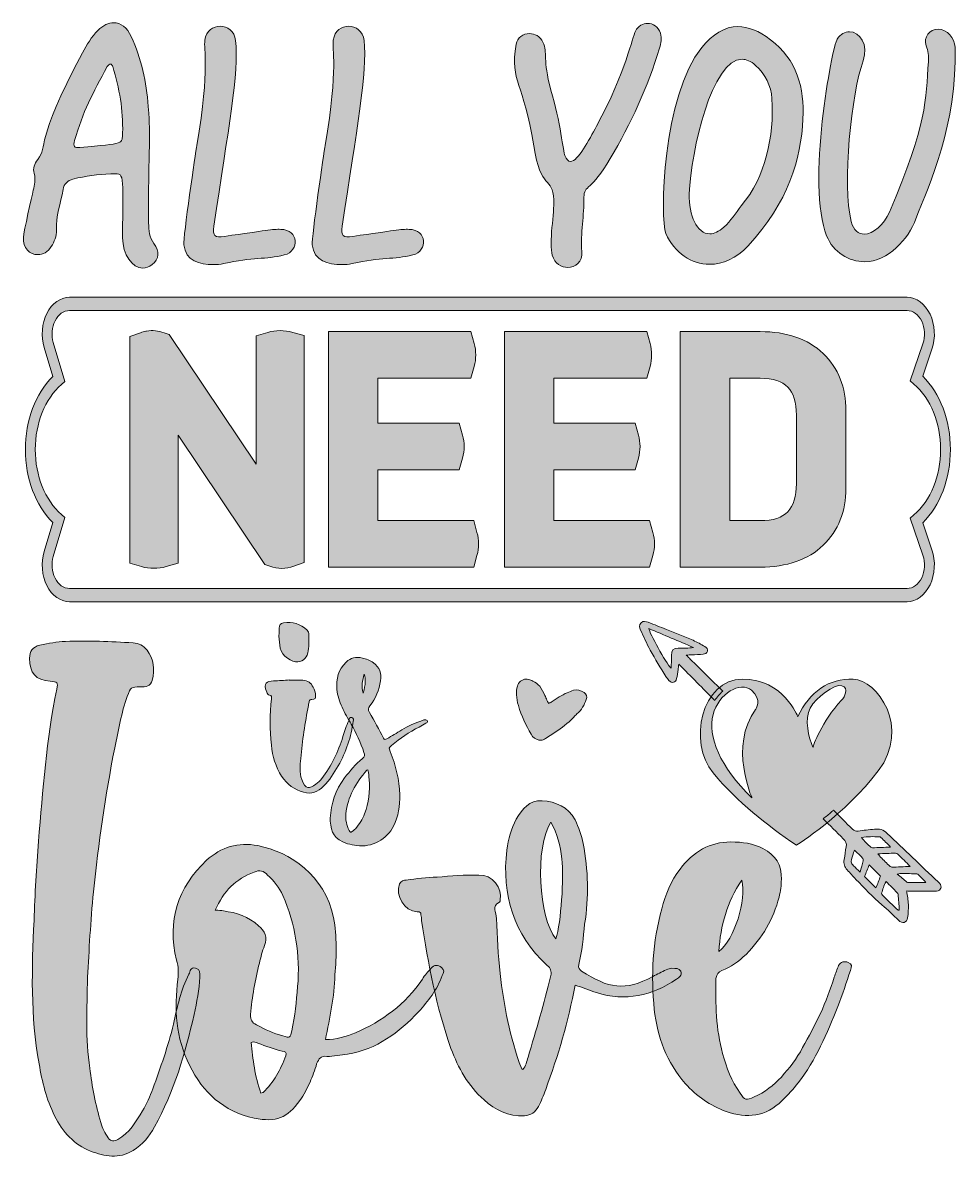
# Model space of a CAD drawing. Header units: inches. Extents: x 242 to 839, y -904 to -178.
import ezdxf

# ---------------------------------------------------------------- set-up
doc = ezdxf.new("R2010")
doc.units = ezdxf.units.IN
doc.header["$MEASUREMENT"] = 0
doc.layers.add('Layer 1', color=7, linetype='Continuous')

# ---------------------------------------------------------------- blocks, each defined once
blk = doc.blocks.new('block 3')
at = {"layer": 'Layer 1', "true_color": 0x04c0cc}
h = blk.add_hatch(color=132, dxfattribs=at)
h.dxf.hatch_style = 2
edge = h.paths.add_edge_path()
edge.add_spline(control_points=[(399.89, -525.25), (399.89, -525.25), (396.64, -524.14), (396.64, -524.14), (396.64, -524.14), (341.14, -441.57), (341.14, -441.57), (341.14, -441.57), (341.14, -523.29), (341.14, -523.29), (341.14, -523.29), (333.63, -525.42), (333.63, -525.42), (331, -526.16), (328.36, -526.53), (325.68, -526.53), (323.01, -526.53), (320.36, -526.16), (317.74, -525.42), (317.74, -525.42), (310.4, -523.2), (310.4, -523.2), (310.4, -523.2), (310.4, -378.55), (310.4, -378.55), (310.4, -378.55), (317.14, -376.08), (317.14, -376.08), (318.28, -375.68), (319.45, -375.37), (320.65, -375.14), (320.65, -375.14), (321.07, -375.05), (321.07, -375.05), (324.83, -374.43), (328.56, -374.77), (332.26, -376.08), (332.26, -376.08), (335.5, -377.19), (335.5, -377.19), (335.5, -377.19), (391.09, -459.93), (391.09, -459.93), (391.09, -459.93), (391.09, -378.04), (391.09, -378.04), (391.09, -378.04), (398.44, -375.91), (398.44, -375.91), (403.67, -374.37), (408.99, -374.37), (414.4, -375.91), (414.4, -375.91), (421.83, -377.96), (421.83, -377.96), (421.83, -377.96), (421.83, -522.78), (421.83, -522.78), (421.83, -522.78), (415.09, -525.17), (415.09, -525.17), (410.07, -526.99), (405.01, -527.01), (399.89, -525.25)], knot_values=[0, 0, 0, 0, 1, 1, 1, 2, 2, 2, 3, 3, 3, 4, 4, 4, 5, 5, 5, 6, 6, 6, 7, 7, 7, 8, 8, 8, 9, 9, 9, 10, 10, 10, 11, 11, 11, 12, 12, 12, 13, 13, 13, 14, 14, 14, 15, 15, 15, 16, 16, 16, 17, 17, 17, 18, 18, 18, 19, 19, 19, 20, 20, 20, 21, 21, 21, 21], degree=3, periodic=1)
h = blk.add_hatch(color=132, dxfattribs=at)
h.dxf.hatch_style = 2
edge = h.paths.add_edge_path()
edge.add_spline(control_points=[(532.15, -518.33), (532.15, -518.33), (530.11, -525.76), (530.11, -525.76), (530.11, -525.76), (437.29, -525.76), (437.29, -525.76), (437.29, -525.76), (437.29, -375.39), (437.29, -375.39), (437.29, -375.39), (528.23, -375.39), (528.23, -375.39), (528.23, -375.39), (530.36, -382.91), (530.36, -382.91), (531.73, -387.86), (531.73, -392.78), (530.36, -397.68), (530.36, -397.68), (528.23, -405.2), (528.23, -405.2), (528.23, -405.2), (468.88, -405.2), (468.88, -405.2), (468.88, -405.2), (468.88, -433.89), (468.88, -433.89), (468.88, -433.89), (520.8, -433.89), (520.8, -433.89), (520.8, -433.89), (522.93, -441.4), (522.93, -441.4), (524.3, -446.29), (524.3, -451.22), (522.93, -456.17), (522.93, -456.17), (520.8, -463.6), (520.8, -463.6), (520.8, -463.6), (468.88, -463.6), (468.88, -463.6), (468.88, -463.6), (468.88, -496.05), (468.88, -496.05), (468.88, -496.05), (530.11, -496.05), (530.11, -496.05), (530.11, -496.05), (532.15, -503.56), (532.15, -503.56), (533.58, -508.46), (533.58, -513.38), (532.15, -518.33)], knot_values=[0, 0, 0, 0, 1, 1, 1, 2, 2, 2, 3, 3, 3, 4, 4, 4, 5, 5, 5, 6, 6, 6, 7, 7, 7, 8, 8, 8, 9, 9, 9, 10, 10, 10, 11, 11, 11, 12, 12, 12, 13, 13, 13, 14, 14, 14, 15, 15, 15, 16, 16, 16, 17, 17, 17, 18, 18, 18, 18], degree=3, periodic=1)
h = blk.add_hatch(color=132, dxfattribs=at)
h.dxf.hatch_style = 2
edge = h.paths.add_edge_path()
edge.add_spline(control_points=[(644.53, -518.33), (644.53, -518.33), (642.47, -525.76), (642.47, -525.76), (642.47, -525.76), (549.66, -525.76), (549.66, -525.76), (549.66, -525.76), (549.66, -375.39), (549.66, -375.39), (549.66, -375.39), (640.6, -375.39), (640.6, -375.39), (640.6, -375.39), (642.73, -382.91), (642.73, -382.91), (644.1, -387.86), (644.1, -392.78), (642.73, -397.68), (642.73, -397.68), (640.6, -405.2), (640.6, -405.2), (640.6, -405.2), (581.25, -405.2), (581.25, -405.2), (581.25, -405.2), (581.25, -433.89), (581.25, -433.89), (581.25, -433.89), (633.17, -433.89), (633.17, -433.89), (633.17, -433.89), (635.3, -441.4), (635.3, -441.4), (636.67, -446.29), (636.67, -451.22), (635.3, -456.17), (635.3, -456.17), (633.17, -463.6), (633.17, -463.6), (633.17, -463.6), (581.25, -463.6), (581.25, -463.6), (581.25, -463.6), (581.25, -496.05), (581.25, -496.05), (581.25, -496.05), (642.47, -496.05), (642.47, -496.05), (642.47, -496.05), (644.53, -503.56), (644.53, -503.56), (645.95, -508.46), (645.95, -513.38), (644.53, -518.33)], knot_values=[0, 0, 0, 0, 1, 1, 1, 2, 2, 2, 3, 3, 3, 4, 4, 4, 5, 5, 5, 6, 6, 6, 7, 7, 7, 8, 8, 8, 9, 9, 9, 10, 10, 10, 11, 11, 11, 12, 12, 12, 13, 13, 13, 14, 14, 14, 15, 15, 15, 16, 16, 16, 17, 17, 17, 18, 18, 18, 18], degree=3, periodic=1)
h = blk.add_hatch(color=132, dxfattribs=at)
h.dxf.hatch_style = 2
edge = h.paths.add_edge_path()
edge.add_spline(control_points=[(753.31, -389.31), (763.04, -398.76), (767.91, -410.97), (767.91, -425.95), (767.91, -425.95), (767.91, -475.3), (767.91, -475.3), (767.91, -490.27), (763.04, -502.45), (753.31, -511.84), (743.69, -521.12), (730.28, -525.76), (713.09, -525.76), (713.09, -525.76), (662.03, -525.76), (662.03, -525.76), (662.03, -525.76), (662.03, -375.39), (662.03, -375.39), (662.03, -375.39), (713.09, -375.39), (713.09, -375.39), (730.22, -375.39), (743.63, -380.03), (753.31, -389.31)], knot_values=[0, 0, 0, 0, 1, 1, 1, 2, 2, 2, 3, 3, 3, 4, 4, 4, 5, 5, 5, 6, 6, 6, 7, 7, 7, 8, 8, 8, 8], degree=3, periodic=1)
edge = h.paths.add_edge_path()
edge.add_spline(control_points=[(693.62, -405.2), (693.62, -405.2), (693.62, -496.05), (693.62, -496.05), (693.62, -496.05), (713.09, -496.05), (713.09, -496.05), (721.35, -496.05), (727.24, -494.17), (730.77, -490.41), (734.41, -486.48), (736.23, -480.51), (736.23, -472.48), (736.23, -472.48), (736.23, -428.68), (736.23, -428.68), (736.23, -420.65), (734.41, -414.7), (730.77, -410.83), (727.24, -407.07), (721.35, -405.2), (713.09, -405.2), (713.09, -405.2), (693.62, -405.2), (693.62, -405.2)], knot_values=[0, 0, 0, 0, 1, 1, 1, 2, 2, 2, 3, 3, 3, 4, 4, 4, 5, 5, 5, 6, 6, 6, 7, 7, 7, 8, 8, 8, 8], degree=3, periodic=1)
at = {"layer": 'Layer 1', "lineweight": 0}
for points, knots in [([(399.89, -525.25), (399.89, -525.25), (396.64, -524.14), (396.64, -524.14), (396.64, -524.14), (341.14, -441.57), (341.14, -441.57), (341.14, -441.57), (341.14, -523.29), (341.14, -523.29), (341.14, -523.29), (333.63, -525.42), (333.63, -525.42), (331, -526.16), (328.36, -526.53), (325.68, -526.53), (323.01, -526.53), (320.36, -526.16), (317.74, -525.42), (317.74, -525.42), (310.4, -523.2), (310.4, -523.2), (310.4, -523.2), (310.4, -378.55), (310.4, -378.55), (310.4, -378.55), (317.14, -376.08), (317.14, -376.08), (318.28, -375.68), (319.45, -375.37), (320.65, -375.14), (320.65, -375.14), (321.07, -375.05), (321.07, -375.05), (324.83, -374.43), (328.56, -374.77), (332.26, -376.08), (332.26, -376.08), (335.5, -377.19), (335.5, -377.19), (335.5, -377.19), (391.09, -459.93), (391.09, -459.93), (391.09, -459.93), (391.09, -378.04), (391.09, -378.04), (391.09, -378.04), (398.44, -375.91), (398.44, -375.91), (403.67, -374.37), (408.99, -374.37), (414.4, -375.91), (414.4, -375.91), (421.83, -377.96), (421.83, -377.96), (421.83, -377.96), (421.83, -522.78), (421.83, -522.78), (421.83, -522.78), (415.09, -525.17), (415.09, -525.17), (410.07, -526.99), (405.01, -527.01), (399.89, -525.25)], [0, 0, 0, 0, 1, 1, 1, 2, 2, 2, 3, 3, 3, 4, 4, 4, 5, 5, 5, 6, 6, 6, 7, 7, 7, 8, 8, 8, 9, 9, 9, 10, 10, 10, 11, 11, 11, 12, 12, 12, 13, 13, 13, 14, 14, 14, 15, 15, 15, 16, 16, 16, 17, 17, 17, 18, 18, 18, 19, 19, 19, 20, 20, 20, 21, 21, 21, 21]), ([(532.15, -518.33), (532.15, -518.33), (530.11, -525.76), (530.11, -525.76), (530.11, -525.76), (437.29, -525.76), (437.29, -525.76), (437.29, -525.76), (437.29, -375.39), (437.29, -375.39), (437.29, -375.39), (528.23, -375.39), (528.23, -375.39), (528.23, -375.39), (530.36, -382.91), (530.36, -382.91), (531.73, -387.86), (531.73, -392.78), (530.36, -397.68), (530.36, -397.68), (528.23, -405.2), (528.23, -405.2), (528.23, -405.2), (468.88, -405.2), (468.88, -405.2), (468.88, -405.2), (468.88, -433.89), (468.88, -433.89), (468.88, -433.89), (520.8, -433.89), (520.8, -433.89), (520.8, -433.89), (522.93, -441.4), (522.93, -441.4), (524.3, -446.29), (524.3, -451.22), (522.93, -456.17), (522.93, -456.17), (520.8, -463.6), (520.8, -463.6), (520.8, -463.6), (468.88, -463.6), (468.88, -463.6), (468.88, -463.6), (468.88, -496.05), (468.88, -496.05), (468.88, -496.05), (530.11, -496.05), (530.11, -496.05), (530.11, -496.05), (532.15, -503.56), (532.15, -503.56), (533.58, -508.46), (533.58, -513.38), (532.15, -518.33)], [0, 0, 0, 0, 1, 1, 1, 2, 2, 2, 3, 3, 3, 4, 4, 4, 5, 5, 5, 6, 6, 6, 7, 7, 7, 8, 8, 8, 9, 9, 9, 10, 10, 10, 11, 11, 11, 12, 12, 12, 13, 13, 13, 14, 14, 14, 15, 15, 15, 16, 16, 16, 17, 17, 17, 18, 18, 18, 18]), ([(644.53, -518.33), (644.53, -518.33), (642.47, -525.76), (642.47, -525.76), (642.47, -525.76), (549.66, -525.76), (549.66, -525.76), (549.66, -525.76), (549.66, -375.39), (549.66, -375.39), (549.66, -375.39), (640.6, -375.39), (640.6, -375.39), (640.6, -375.39), (642.73, -382.91), (642.73, -382.91), (644.1, -387.86), (644.1, -392.78), (642.73, -397.68), (642.73, -397.68), (640.6, -405.2), (640.6, -405.2), (640.6, -405.2), (581.25, -405.2), (581.25, -405.2), (581.25, -405.2), (581.25, -433.89), (581.25, -433.89), (581.25, -433.89), (633.17, -433.89), (633.17, -433.89), (633.17, -433.89), (635.3, -441.4), (635.3, -441.4), (636.67, -446.29), (636.67, -451.22), (635.3, -456.17), (635.3, -456.17), (633.17, -463.6), (633.17, -463.6), (633.17, -463.6), (581.25, -463.6), (581.25, -463.6), (581.25, -463.6), (581.25, -496.05), (581.25, -496.05), (581.25, -496.05), (642.47, -496.05), (642.47, -496.05), (642.47, -496.05), (644.53, -503.56), (644.53, -503.56), (645.95, -508.46), (645.95, -513.38), (644.53, -518.33)], [0, 0, 0, 0, 1, 1, 1, 2, 2, 2, 3, 3, 3, 4, 4, 4, 5, 5, 5, 6, 6, 6, 7, 7, 7, 8, 8, 8, 9, 9, 9, 10, 10, 10, 11, 11, 11, 12, 12, 12, 13, 13, 13, 14, 14, 14, 15, 15, 15, 16, 16, 16, 17, 17, 17, 18, 18, 18, 18]), ([(753.31, -389.31), (763.04, -398.76), (767.91, -410.97), (767.91, -425.95), (767.91, -425.95), (767.91, -475.3), (767.91, -475.3), (767.91, -490.27), (763.04, -502.45), (753.31, -511.84), (743.69, -521.12), (730.28, -525.76), (713.09, -525.76), (713.09, -525.76), (662.03, -525.76), (662.03, -525.76), (662.03, -525.76), (662.03, -375.39), (662.03, -375.39), (662.03, -375.39), (713.09, -375.39), (713.09, -375.39), (730.22, -375.39), (743.63, -380.03), (753.31, -389.31)], [0, 0, 0, 0, 1, 1, 1, 2, 2, 2, 3, 3, 3, 4, 4, 4, 5, 5, 5, 6, 6, 6, 7, 7, 7, 8, 8, 8, 8]), ([(693.62, -405.2), (693.62, -405.2), (693.62, -496.05), (693.62, -496.05), (693.62, -496.05), (713.09, -496.05), (713.09, -496.05), (721.35, -496.05), (727.24, -494.17), (730.77, -490.41), (734.41, -486.48), (736.23, -480.51), (736.23, -472.48), (736.23, -472.48), (736.23, -428.68), (736.23, -428.68), (736.23, -420.65), (734.41, -414.7), (730.77, -410.83), (727.24, -407.07), (721.35, -405.2), (713.09, -405.2), (713.09, -405.2), (693.62, -405.2), (693.62, -405.2)], [0, 0, 0, 0, 1, 1, 1, 2, 2, 2, 3, 3, 3, 4, 4, 4, 5, 5, 5, 6, 6, 6, 7, 7, 7, 8, 8, 8, 8])]:
    blk.add_open_spline(points, degree=3, knots=knots, dxfattribs=at)
blk = doc.blocks.new('block 4')
at = {"layer": 'Layer 1', "true_color": 0xe43b40}
h = blk.add_hatch(color=13, dxfattribs=at)
h.dxf.hatch_style = 2
edge = h.paths.add_edge_path()
edge.add_spline(control_points=[(251.53, -326.24), (246.62, -326.24), (241.92, -322.15), (242.33, -315.2), (242.74, -310.9), (247.65, -289.63), (248.67, -285.12), (249.49, -281.65), (250.31, -278.17), (249.28, -274.49), (248.26, -271.01), (249.49, -268.15), (251.53, -265.49), (258.9, -256.08), (248.26, -256.49), (280.17, -197.37), (283.04, -192.25), (285.7, -187.14), (289.99, -183.05), (293.26, -179.78), (296.74, -178.14), (300.01, -178.14), (304.51, -178.14), (308.61, -181.21), (311.27, -186.94), (317.61, -201.05), (321.08, -215.98), (322.11, -231.53), (323.95, -256.69), (322.31, -241.76), (322.31, -305.99), (322.52, -310.7), (322.72, -315.2), (325.79, -319.08), (329.68, -324.2), (329.06, -329.11), (324.56, -332.58), (322.52, -334.22), (320.68, -334.83), (318.63, -334.83), (311.88, -334.83), (305.74, -326.04), (305.74, -315.6), (305.74, -272.65), (307.58, -274.28), (298.17, -274.69), (289.99, -275.1), (282.01, -275.92), (274.04, -277.97), (270.56, -278.99), (268.31, -280.83), (267.69, -284.72), (266.26, -293.51), (262.99, -301.7), (263.4, -310.7), (263.6, -314.38), (262.17, -317.85), (260.13, -321.13), (257.88, -324.61), (254.81, -326.24), (251.53, -326.24)], knot_values=[0, 0, 0, 0, 1, 1, 1, 2, 2, 2, 3, 3, 3, 4, 4, 4, 5, 5, 5, 6, 6, 6, 7, 7, 7, 8, 8, 8, 9, 9, 9, 10, 10, 10, 11, 11, 11, 12, 12, 12, 13, 13, 13, 14, 14, 14, 15, 15, 15, 16, 16, 16, 17, 17, 17, 18, 18, 18, 19, 19, 19, 20, 20, 20, 20], degree=3, periodic=1)
edge = h.paths.add_edge_path()
edge.add_spline(control_points=[(278.33, -257.71), (307.58, -255.46), (305.33, -255.46), (305.74, -248.51), (306.15, -233.98), (303.7, -219.87), (299.4, -206.16), (299.2, -205.55), (298.58, -204.94), (298.38, -204.53), (296.95, -204.53), (296.54, -205.35), (295.92, -206.16), (286.72, -222.94), (280.17, -235.21), (275.06, -253.42), (274.04, -257.1), (274.85, -258.12), (278.33, -257.71)], knot_values=[0, 0, 0, 0, 1, 1, 1, 2, 2, 2, 3, 3, 3, 4, 4, 4, 5, 5, 5, 6, 6, 6, 6], degree=3, periodic=1)
h = blk.add_hatch(color=13, dxfattribs=at)
h.dxf.hatch_style = 2
edge = h.paths.add_edge_path()
edge.add_spline(control_points=[(353.2, -256.49), (361.79, -204.94), (357.29, -195.94), (358.32, -189.19), (359.14, -183.25), (363.64, -180.39), (368.14, -180.39), (372.64, -180.39), (377.34, -183.46), (377.95, -189.39), (380.2, -209.85), (373.25, -246.26), (364.04, -308.04), (363.23, -314.38), (364.45, -315.6), (370.8, -314.58), (397.59, -310.7), (401.48, -309.88), (406.8, -310.08), (418.25, -310.29), (419.07, -323.79), (409.05, -326.45), (396.98, -329.52), (389, -327.67), (370.39, -331.97), (368.14, -332.38), (366.09, -332.58), (363.84, -332.58), (354.84, -332.58), (346.04, -330.33), (344.82, -319.9), (344.41, -315.4), (352.38, -260.37), (353.2, -256.49)], knot_values=[0, 0, 0, 0, 1, 1, 1, 2, 2, 2, 3, 3, 3, 4, 4, 4, 5, 5, 5, 6, 6, 6, 7, 7, 7, 8, 8, 8, 9, 9, 9, 10, 10, 10, 11, 11, 11, 11], degree=3, periodic=1)
h = blk.add_hatch(color=13, dxfattribs=at)
h.dxf.hatch_style = 2
edge = h.paths.add_edge_path()
edge.add_spline(control_points=[(435.24, -256.49), (443.83, -204.94), (439.33, -195.94), (440.35, -189.19), (441.17, -183.25), (445.67, -180.39), (450.17, -180.39), (454.67, -180.39), (459.37, -183.46), (459.99, -189.39), (462.24, -209.85), (455.28, -246.26), (446.08, -308.04), (445.26, -314.38), (446.49, -315.6), (452.83, -314.58), (479.62, -310.7), (483.51, -309.88), (488.83, -310.08), (500.29, -310.29), (501.1, -323.79), (491.08, -326.45), (479.01, -329.52), (471.03, -327.67), (452.42, -331.97), (450.17, -332.38), (448.12, -332.58), (445.87, -332.58), (436.87, -332.58), (428.08, -330.33), (426.85, -319.9), (426.44, -315.4), (434.42, -260.37), (435.24, -256.49)], knot_values=[0, 0, 0, 0, 1, 1, 1, 2, 2, 2, 3, 3, 3, 4, 4, 4, 5, 5, 5, 6, 6, 6, 7, 7, 7, 8, 8, 8, 9, 9, 9, 10, 10, 10, 11, 11, 11, 11], degree=3, periodic=1)
h = blk.add_hatch(color=13, dxfattribs=at)
h.dxf.hatch_style = 2
edge = h.paths.add_edge_path()
edge.add_spline(control_points=[(557.16, -191.85), (557.77, -187.55), (561.66, -185.09), (565.75, -185.09), (569.02, -185.09), (572.5, -186.73), (574.34, -190.62), (577.61, -197.57), (573.73, -201.25), (579.45, -221.1), (585.39, -241.35), (587.43, -260.99), (588.25, -262.83), (589.27, -265.49), (590.5, -266.72), (591.93, -266.72), (596.64, -266.72), (603.8, -253.01), (608.5, -244.21), (627.93, -208.21), (631.21, -187.55), (633.46, -183.46), (635.09, -180.18), (638.16, -178.55), (641.23, -178.55), (644.5, -178.55), (647.98, -180.59), (649.41, -184.89), (650.44, -188.16), (649.62, -191.23), (648.8, -194.3), (641.44, -219.26), (630.39, -242.58), (617.3, -264.87), (605.43, -285.53), (600.52, -281.65), (600.52, -289.63), (600.73, -301.08), (598.27, -312.54), (599.09, -324.2), (599.7, -330.95), (595, -334.43), (590.09, -334.43), (586.2, -334.43), (581.91, -331.97), (580.27, -326.65), (578.02, -319.08), (581.7, -298.83), (581.29, -291.26), (580.48, -276.12), (572.91, -285.53), (568.41, -256.69), (562.07, -215.57), (553.06, -216.8), (557.16, -191.85)], knot_values=[0, 0, 0, 0, 1, 1, 1, 2, 2, 2, 3, 3, 3, 4, 4, 4, 5, 5, 5, 6, 6, 6, 7, 7, 7, 8, 8, 8, 9, 9, 9, 10, 10, 10, 11, 11, 11, 12, 12, 12, 13, 13, 13, 14, 14, 14, 15, 15, 15, 16, 16, 16, 17, 17, 17, 18, 18, 18, 18], degree=3, periodic=1)
h = blk.add_hatch(color=13, dxfattribs=at)
h.dxf.hatch_style = 2
edge = h.paths.add_edge_path()
edge.add_spline(control_points=[(675.8, -193.89), (682.76, -185.5), (690.33, -180.59), (698.92, -180.59), (705.26, -180.59), (712.22, -183.25), (719.78, -188.98), (736.56, -201.66), (741.47, -219.67), (740.45, -239.51), (739.22, -265.49), (731.24, -292.49), (705.26, -320.72), (697.9, -328.7), (689.1, -332.38), (680.71, -332.38), (669.26, -332.38), (658.42, -325.22), (652.89, -312.74), (649.01, -303.95), (650.64, -224.37), (675.8, -193.89)], knot_values=[0, 0, 0, 0, 1, 1, 1, 2, 2, 2, 3, 3, 3, 4, 4, 4, 5, 5, 5, 6, 6, 6, 7, 7, 7, 7], degree=3, periodic=1)
edge = h.paths.add_edge_path()
edge.add_spline(control_points=[(680.92, -312.95), (683.58, -312.95), (686.64, -311.51), (689.92, -308.65), (694.42, -304.76), (697.28, -299.65), (700.97, -295.15), (716.72, -276.12), (722.03, -251.17), (720.6, -226.62), (719.99, -218.23), (716.51, -211.07), (710.17, -205.35), (707.1, -202.69), (704.24, -201.46), (701.58, -201.46), (682.35, -201.46), (668.85, -259.56), (667.83, -287.37), (667.42, -301.29), (672.74, -312.95), (680.92, -312.95)], knot_values=[0, 0, 0, 0, 1, 1, 1, 2, 2, 2, 3, 3, 3, 4, 4, 4, 5, 5, 5, 6, 6, 6, 7, 7, 7, 7], degree=3, periodic=1)
h = blk.add_hatch(color=13, dxfattribs=at)
h.dxf.hatch_style = 2
edge = h.paths.add_edge_path()
edge.add_spline(control_points=[(762.34, -188.57), (764.59, -185.3), (767.25, -183.87), (770.11, -183.87), (776.65, -183.87), (782.59, -192.25), (778.9, -202.48), (771.54, -222.32), (765.2, -282.06), (771.34, -305.17), (772.77, -310.7), (776.04, -313.15), (779.52, -313.15), (785.25, -313.15), (792.2, -307.01), (795.68, -299.04), (820.02, -242.37), (818.79, -227.44), (820.64, -202.89), (820.84, -199.41), (820.43, -196.14), (819.2, -192.87), (817.16, -187.34), (821.45, -182.23), (826.77, -182.23), (832.71, -182.23), (837.41, -188.16), (837.62, -193.69), (839.05, -243.19), (821.25, -281.03), (812.66, -303.33), (807.95, -316.22), (794.66, -330.74), (779.93, -330.74), (769.7, -330.74), (759.88, -324.81), (755.58, -314.17), (742.49, -282.26), (759.06, -193.07), (762.34, -188.57)], knot_values=[0, 0, 0, 0, 1, 1, 1, 2, 2, 2, 3, 3, 3, 4, 4, 4, 5, 5, 5, 6, 6, 6, 7, 7, 7, 8, 8, 8, 9, 9, 9, 10, 10, 10, 11, 11, 11, 12, 12, 12, 13, 13, 13, 13], degree=3, periodic=1)
at = {"layer": 'Layer 1', "lineweight": 0}
for points, knots in [([(251.53, -326.24), (246.62, -326.24), (241.92, -322.15), (242.33, -315.2), (242.74, -310.9), (247.65, -289.63), (248.67, -285.12), (249.49, -281.65), (250.31, -278.17), (249.28, -274.49), (248.26, -271.01), (249.49, -268.15), (251.53, -265.49), (258.9, -256.08), (248.26, -256.49), (280.17, -197.37), (283.04, -192.25), (285.7, -187.14), (289.99, -183.05), (293.26, -179.78), (296.74, -178.14), (300.01, -178.14), (304.51, -178.14), (308.61, -181.21), (311.27, -186.94), (317.61, -201.05), (321.08, -215.98), (322.11, -231.53), (323.95, -256.69), (322.31, -241.76), (322.31, -305.99), (322.52, -310.7), (322.72, -315.2), (325.79, -319.08), (329.68, -324.2), (329.06, -329.11), (324.56, -332.58), (322.52, -334.22), (320.68, -334.83), (318.63, -334.83), (311.88, -334.83), (305.74, -326.04), (305.74, -315.6), (305.74, -272.65), (307.58, -274.28), (298.17, -274.69), (289.99, -275.1), (282.01, -275.92), (274.04, -277.97), (270.56, -278.99), (268.31, -280.83), (267.69, -284.72), (266.26, -293.51), (262.99, -301.7), (263.4, -310.7), (263.6, -314.38), (262.17, -317.85), (260.13, -321.13), (257.88, -324.61), (254.81, -326.24), (251.53, -326.24)], [0, 0, 0, 0, 1, 1, 1, 2, 2, 2, 3, 3, 3, 4, 4, 4, 5, 5, 5, 6, 6, 6, 7, 7, 7, 8, 8, 8, 9, 9, 9, 10, 10, 10, 11, 11, 11, 12, 12, 12, 13, 13, 13, 14, 14, 14, 15, 15, 15, 16, 16, 16, 17, 17, 17, 18, 18, 18, 19, 19, 19, 20, 20, 20, 20]), ([(353.2, -256.49), (361.79, -204.94), (357.29, -195.94), (358.32, -189.19), (359.14, -183.25), (363.64, -180.39), (368.14, -180.39), (372.64, -180.39), (377.34, -183.46), (377.95, -189.39), (380.2, -209.85), (373.25, -246.26), (364.04, -308.04), (363.23, -314.38), (364.45, -315.6), (370.8, -314.58), (397.59, -310.7), (401.48, -309.88), (406.8, -310.08), (418.25, -310.29), (419.07, -323.79), (409.05, -326.45), (396.98, -329.52), (389, -327.67), (370.39, -331.97), (368.14, -332.38), (366.09, -332.58), (363.84, -332.58), (354.84, -332.58), (346.04, -330.33), (344.82, -319.9), (344.41, -315.4), (352.38, -260.37), (353.2, -256.49)], [0, 0, 0, 0, 1, 1, 1, 2, 2, 2, 3, 3, 3, 4, 4, 4, 5, 5, 5, 6, 6, 6, 7, 7, 7, 8, 8, 8, 9, 9, 9, 10, 10, 10, 11, 11, 11, 11]), ([(435.24, -256.49), (443.83, -204.94), (439.33, -195.94), (440.35, -189.19), (441.17, -183.25), (445.67, -180.39), (450.17, -180.39), (454.67, -180.39), (459.37, -183.46), (459.99, -189.39), (462.24, -209.85), (455.28, -246.26), (446.08, -308.04), (445.26, -314.38), (446.49, -315.6), (452.83, -314.58), (479.62, -310.7), (483.51, -309.88), (488.83, -310.08), (500.29, -310.29), (501.1, -323.79), (491.08, -326.45), (479.01, -329.52), (471.03, -327.67), (452.42, -331.97), (450.17, -332.38), (448.12, -332.58), (445.87, -332.58), (436.87, -332.58), (428.08, -330.33), (426.85, -319.9), (426.44, -315.4), (434.42, -260.37), (435.24, -256.49)], [0, 0, 0, 0, 1, 1, 1, 2, 2, 2, 3, 3, 3, 4, 4, 4, 5, 5, 5, 6, 6, 6, 7, 7, 7, 8, 8, 8, 9, 9, 9, 10, 10, 10, 11, 11, 11, 11]), ([(557.16, -191.85), (557.77, -187.55), (561.66, -185.09), (565.75, -185.09), (569.02, -185.09), (572.5, -186.73), (574.34, -190.62), (577.61, -197.57), (573.73, -201.25), (579.45, -221.1), (585.39, -241.35), (587.43, -260.99), (588.25, -262.83), (589.27, -265.49), (590.5, -266.72), (591.93, -266.72), (596.64, -266.72), (603.8, -253.01), (608.5, -244.21), (627.93, -208.21), (631.21, -187.55), (633.46, -183.46), (635.09, -180.18), (638.16, -178.55), (641.23, -178.55), (644.5, -178.55), (647.98, -180.59), (649.41, -184.89), (650.44, -188.16), (649.62, -191.23), (648.8, -194.3), (641.44, -219.26), (630.39, -242.58), (617.3, -264.87), (605.43, -285.53), (600.52, -281.65), (600.52, -289.63), (600.73, -301.08), (598.27, -312.54), (599.09, -324.2), (599.7, -330.95), (595, -334.43), (590.09, -334.43), (586.2, -334.43), (581.91, -331.97), (580.27, -326.65), (578.02, -319.08), (581.7, -298.83), (581.29, -291.26), (580.48, -276.12), (572.91, -285.53), (568.41, -256.69), (562.07, -215.57), (553.06, -216.8), (557.16, -191.85)], [0, 0, 0, 0, 1, 1, 1, 2, 2, 2, 3, 3, 3, 4, 4, 4, 5, 5, 5, 6, 6, 6, 7, 7, 7, 8, 8, 8, 9, 9, 9, 10, 10, 10, 11, 11, 11, 12, 12, 12, 13, 13, 13, 14, 14, 14, 15, 15, 15, 16, 16, 16, 17, 17, 17, 18, 18, 18, 18]), ([(675.8, -193.89), (682.76, -185.5), (690.33, -180.59), (698.92, -180.59), (705.26, -180.59), (712.22, -183.25), (719.78, -188.98), (736.56, -201.66), (741.47, -219.67), (740.45, -239.51), (739.22, -265.49), (731.24, -292.49), (705.26, -320.72), (697.9, -328.7), (689.1, -332.38), (680.71, -332.38), (669.26, -332.38), (658.42, -325.22), (652.89, -312.74), (649.01, -303.95), (650.64, -224.37), (675.8, -193.89)], [0, 0, 0, 0, 1, 1, 1, 2, 2, 2, 3, 3, 3, 4, 4, 4, 5, 5, 5, 6, 6, 6, 7, 7, 7, 7]), ([(762.34, -188.57), (764.59, -185.3), (767.25, -183.87), (770.11, -183.87), (776.65, -183.87), (782.59, -192.25), (778.9, -202.48), (771.54, -222.32), (765.2, -282.06), (771.34, -305.17), (772.77, -310.7), (776.04, -313.15), (779.52, -313.15), (785.25, -313.15), (792.2, -307.01), (795.68, -299.04), (820.02, -242.37), (818.79, -227.44), (820.64, -202.89), (820.84, -199.41), (820.43, -196.14), (819.2, -192.87), (817.16, -187.34), (821.45, -182.23), (826.77, -182.23), (832.71, -182.23), (837.41, -188.16), (837.62, -193.69), (839.05, -243.19), (821.25, -281.03), (812.66, -303.33), (807.95, -316.22), (794.66, -330.74), (779.93, -330.74), (769.7, -330.74), (759.88, -324.81), (755.58, -314.17), (742.49, -282.26), (759.06, -193.07), (762.34, -188.57)], [0, 0, 0, 0, 1, 1, 1, 2, 2, 2, 3, 3, 3, 4, 4, 4, 5, 5, 5, 6, 6, 6, 7, 7, 7, 8, 8, 8, 9, 9, 9, 10, 10, 10, 11, 11, 11, 12, 12, 12, 13, 13, 13, 13]), ([(680.92, -312.95), (683.58, -312.95), (686.64, -311.51), (689.92, -308.65), (694.42, -304.76), (697.28, -299.65), (700.97, -295.15), (716.72, -276.12), (722.03, -251.17), (720.6, -226.62), (719.99, -218.23), (716.51, -211.07), (710.17, -205.35), (707.1, -202.69), (704.24, -201.46), (701.58, -201.46), (682.35, -201.46), (668.85, -259.56), (667.83, -287.37), (667.42, -301.29), (672.74, -312.95), (680.92, -312.95)], [0, 0, 0, 0, 1, 1, 1, 2, 2, 2, 3, 3, 3, 4, 4, 4, 5, 5, 5, 6, 6, 6, 7, 7, 7, 7]), ([(278.33, -257.71), (307.58, -255.46), (305.33, -255.46), (305.74, -248.51), (306.15, -233.98), (303.7, -219.87), (299.4, -206.16), (299.2, -205.55), (298.58, -204.94), (298.38, -204.53), (296.95, -204.53), (296.54, -205.35), (295.92, -206.16), (286.72, -222.94), (280.17, -235.21), (275.06, -253.42), (274.04, -257.1), (274.85, -258.12), (278.33, -257.71)], [0, 0, 0, 0, 1, 1, 1, 2, 2, 2, 3, 3, 3, 4, 4, 4, 5, 5, 5, 6, 6, 6, 6])]:
    blk.add_open_spline(points, degree=3, knots=knots, dxfattribs=at)
blk = doc.blocks.new('block 5')
at = {"layer": 'Layer 1', "true_color": 0x04c0cc}
h = blk.add_hatch(color=132, dxfattribs=at)
h.dxf.hatch_style = 2
edge = h.paths.add_edge_path()
edge.add_spline(control_points=[(453.25, -622.81), (453.25, -623.21), (453.25, -623.62), (453.04, -624.03), (451.82, -634.18), (448.58, -643.72), (443.5, -652.65), (440.66, -657.32), (438.02, -661.79), (434.16, -665.64), (430.51, -669.3), (426.45, -670.92), (421.37, -669.5), (415.48, -667.88), (410.81, -664.63), (407.36, -659.35), (403.5, -653.26), (401.47, -646.56), (400.87, -639.45), (399.85, -629.51), (399.65, -619.76), (400.87, -609.81), (401.07, -608.6), (400.87, -607.78), (399.65, -607.58), (398.43, -607.38), (398.23, -606.36), (397.82, -605.55), (395.38, -599.66), (397.82, -598.44), (402.08, -598.44), (405.53, -598.24), (408.99, -598.04), (412.24, -597.84), (412.24, -597.84), (412.24, -598.04), (412.24, -598.04), (415.28, -598.04), (418.12, -598.04), (420.96, -598.04), (424.01, -598.04), (426.24, -599.66), (427.46, -602.5), (428.27, -604.13), (429.09, -605.96), (429.09, -607.78), (429.29, -609.61), (428.68, -610.22), (426.65, -610.22), (425.63, -610.22), (425.23, -610.63), (425.02, -611.44), (424.82, -612.25), (424.62, -613.06), (424.42, -614.08), (422.39, -625.24), (420.56, -636.61), (419.54, -647.98), (419.14, -652.45), (418.53, -656.92), (420.15, -661.38), (422.59, -668.08), (425.02, -667.27), (429.29, -664.43), (430.71, -663.41), (431.93, -661.99), (432.94, -660.77), (439.44, -652.86), (443.3, -643.51), (446.55, -633.97), (447.56, -630.52), (448.78, -627.07), (450.2, -623.62), (450.2, -623.01), (450.61, -622.6), (450.81, -622.2), (451.22, -621.79), (451.62, -621.59), (452.23, -621.79), (452.64, -622), (453.25, -622.2), (453.25, -622.81)], knot_values=[0, 0, 0, 0, 1, 1, 1, 2, 2, 2, 3, 3, 3, 4, 4, 4, 5, 5, 5, 6, 6, 6, 7, 7, 7, 8, 8, 8, 9, 9, 9, 10, 10, 10, 11, 11, 11, 12, 12, 12, 13, 13, 13, 14, 14, 14, 15, 15, 15, 16, 16, 16, 17, 17, 17, 18, 18, 18, 19, 19, 19, 20, 20, 20, 21, 21, 21, 22, 22, 22, 23, 23, 23, 24, 24, 24, 25, 25, 25, 26, 26, 26, 27, 27, 27, 27], degree=3, periodic=1)
edge = h.paths.add_edge_path()
edge.add_spline(control_points=[(405.74, -567.79), (405.74, -567.18), (405.74, -565.96), (405.74, -564.74), (405.74, -562.71), (406.55, -561.7), (408.58, -561.29), (414.27, -560.48), (419.34, -562.1), (423.6, -565.96), (424.42, -566.77), (425.02, -567.79), (424.82, -569.21), (424.82, -573.07), (424.82, -576.92), (424.01, -580.58), (423.2, -584.44), (420.15, -586.67), (416.3, -586.26), (411.63, -585.65), (406.14, -580.78), (406.14, -575.5), (406.14, -573.07), (405.33, -570.63), (405.74, -567.79)], knot_values=[0, 0, 0, 0, 1, 1, 1, 2, 2, 2, 3, 3, 3, 4, 4, 4, 5, 5, 5, 6, 6, 6, 7, 7, 7, 8, 8, 8, 8], degree=3, periodic=1)
h = blk.add_hatch(color=132, dxfattribs=at)
h.dxf.hatch_style = 2
edge = h.paths.add_edge_path()
edge.add_spline(control_points=[(447.56, -660.37), (451.01, -655.9), (454.66, -651.64), (458.93, -647.98), (460.35, -646.76), (460.55, -645.75), (459.94, -644.12), (457.91, -637.83), (455.07, -631.74), (451.82, -626.06), (449.79, -622.6), (447.56, -618.95), (445.93, -615.29), (444.31, -611.64), (443.09, -607.78), (442.69, -603.93), (442.28, -597.23), (443.5, -591.13), (448.57, -586.47), (451.42, -583.62), (454.87, -582.81), (458.93, -583.83), (461.36, -584.44), (463.8, -585.25), (466.03, -586.87), (469.89, -589.71), (471.31, -593.57), (470.5, -598.44), (469.48, -604.13), (467.66, -609.61), (463.8, -614.28), (462.58, -615.7), (462.38, -616.92), (463.39, -618.54), (466.64, -623.82), (469.48, -629.51), (472.53, -634.99), (473.14, -636), (473.54, -636), (474.56, -635.39), (477.81, -633.57), (480.85, -631.74), (484.1, -629.71), (488.16, -627.27), (492.63, -625.24), (497.3, -623.62), (497.91, -623.42), (498.31, -623.21), (498.92, -623.21), (499.53, -623.21), (500.34, -623.42), (500.55, -624.23), (500.75, -624.84), (500.14, -625.24), (499.53, -625.45), (498.11, -626.26), (496.69, -627.07), (495.27, -627.88), (488.77, -631.13), (483.09, -634.99), (477.61, -639.66), (475.58, -641.48), (475.78, -640.88), (476.79, -643.51), (480.24, -652.45), (482.68, -661.58), (482.88, -671.13), (483.09, -678.23), (481.87, -684.93), (478.82, -691.22), (474.97, -699.35), (464.82, -705.03), (455.27, -703.61), (453.45, -703.2), (451.42, -703), (449.39, -702.39), (440.66, -699.35), (439.23, -695.28), (438.42, -687.98), (438.42, -687.37), (438.42, -686.76), (438.42, -686.15), (438.83, -676.61), (441.87, -668.08), (447.56, -660.37)], knot_values=[0, 0, 0, 0, 1, 1, 1, 2, 2, 2, 3, 3, 3, 4, 4, 4, 5, 5, 5, 6, 6, 6, 7, 7, 7, 8, 8, 8, 9, 9, 9, 10, 10, 10, 11, 11, 11, 12, 12, 12, 13, 13, 13, 14, 14, 14, 15, 15, 15, 16, 16, 16, 17, 17, 17, 18, 18, 18, 19, 19, 19, 20, 20, 20, 21, 21, 21, 22, 22, 22, 23, 23, 23, 24, 24, 24, 25, 25, 25, 26, 26, 26, 27, 27, 27, 28, 28, 28, 28], degree=3, periodic=1)
edge = h.paths.add_edge_path()
edge.add_spline(control_points=[(461.77, -655.49), (454.66, -663.41), (449.59, -672.55), (448.37, -683.31), (447.96, -686.96), (448.98, -690.62), (450.4, -693.87), (451.01, -695.28), (451.42, -695.28), (452.63, -694.47), (453.24, -694.07), (453.85, -693.46), (454.46, -692.85), (457.1, -690.01), (459.13, -686.76), (460.35, -683.31), (462.99, -676.2), (464, -668.89), (463.19, -661.38), (462.99, -659.35), (463.19, -657.32), (462.38, -655.29), (461.97, -655.49), (461.77, -655.49), (461.77, -655.49)], knot_values=[0, 0, 0, 0, 1, 1, 1, 2, 2, 2, 3, 3, 3, 4, 4, 4, 5, 5, 5, 6, 6, 6, 7, 7, 7, 8, 8, 8, 8], degree=3, periodic=1)
edge = h.paths.add_edge_path()
edge.add_spline(control_points=[(459.54, -606.16), (460.96, -600.68), (461.16, -597.43), (460.15, -594.18), (458.93, -598.24), (458.12, -601.9), (459.54, -606.16)], knot_values=[0, 0, 0, 0, 1, 1, 1, 2, 2, 2, 2], degree=3, periodic=1)
at = {"layer": 'Layer 1', "lineweight": 0}
for points, knots in [([(405.74, -567.79), (405.74, -567.18), (405.74, -565.96), (405.74, -564.74), (405.74, -562.71), (406.55, -561.7), (408.58, -561.29), (414.27, -560.48), (419.34, -562.1), (423.6, -565.96), (424.42, -566.77), (425.02, -567.79), (424.82, -569.21), (424.82, -573.07), (424.82, -576.92), (424.01, -580.58), (423.2, -584.44), (420.15, -586.67), (416.3, -586.26), (411.63, -585.65), (406.14, -580.78), (406.14, -575.5), (406.14, -573.07), (405.33, -570.63), (405.74, -567.79)], [0, 0, 0, 0, 1, 1, 1, 2, 2, 2, 3, 3, 3, 4, 4, 4, 5, 5, 5, 6, 6, 6, 7, 7, 7, 8, 8, 8, 8]), ([(447.56, -660.37), (451.01, -655.9), (454.66, -651.64), (458.93, -647.98), (460.35, -646.76), (460.55, -645.75), (459.94, -644.12), (457.91, -637.83), (455.07, -631.74), (451.82, -626.06), (449.79, -622.6), (447.56, -618.95), (445.93, -615.29), (444.31, -611.64), (443.09, -607.78), (442.69, -603.93), (442.28, -597.23), (443.5, -591.13), (448.57, -586.47), (451.42, -583.62), (454.87, -582.81), (458.93, -583.83), (461.36, -584.44), (463.8, -585.25), (466.03, -586.87), (469.89, -589.71), (471.31, -593.57), (470.5, -598.44), (469.48, -604.13), (467.66, -609.61), (463.8, -614.28), (462.58, -615.7), (462.38, -616.92), (463.39, -618.54), (466.64, -623.82), (469.48, -629.51), (472.53, -634.99), (473.14, -636), (473.54, -636), (474.56, -635.39), (477.81, -633.57), (480.85, -631.74), (484.1, -629.71), (488.16, -627.27), (492.63, -625.24), (497.3, -623.62), (497.91, -623.42), (498.31, -623.21), (498.92, -623.21), (499.53, -623.21), (500.34, -623.42), (500.55, -624.23), (500.75, -624.84), (500.14, -625.24), (499.53, -625.45), (498.11, -626.26), (496.69, -627.07), (495.27, -627.88), (488.77, -631.13), (483.09, -634.99), (477.61, -639.66), (475.58, -641.48), (475.78, -640.88), (476.79, -643.51), (480.24, -652.45), (482.68, -661.58), (482.88, -671.13), (483.09, -678.23), (481.87, -684.93), (478.82, -691.22), (474.97, -699.35), (464.82, -705.03), (455.27, -703.61), (453.45, -703.2), (451.42, -703), (449.39, -702.39), (440.66, -699.35), (439.23, -695.28), (438.42, -687.98), (438.42, -687.37), (438.42, -686.76), (438.42, -686.15), (438.83, -676.61), (441.87, -668.08), (447.56, -660.37)], [0, 0, 0, 0, 1, 1, 1, 2, 2, 2, 3, 3, 3, 4, 4, 4, 5, 5, 5, 6, 6, 6, 7, 7, 7, 8, 8, 8, 9, 9, 9, 10, 10, 10, 11, 11, 11, 12, 12, 12, 13, 13, 13, 14, 14, 14, 15, 15, 15, 16, 16, 16, 17, 17, 17, 18, 18, 18, 19, 19, 19, 20, 20, 20, 21, 21, 21, 22, 22, 22, 23, 23, 23, 24, 24, 24, 25, 25, 25, 26, 26, 26, 27, 27, 27, 28, 28, 28, 28]), ([(459.54, -606.16), (460.96, -600.68), (461.16, -597.43), (460.15, -594.18), (458.93, -598.24), (458.12, -601.9), (459.54, -606.16)], [0, 0, 0, 0, 1, 1, 1, 2, 2, 2, 2]), ([(453.25, -622.81), (453.25, -623.21), (453.25, -623.62), (453.04, -624.03), (451.82, -634.18), (448.58, -643.72), (443.5, -652.65), (440.66, -657.32), (438.02, -661.79), (434.16, -665.64), (430.51, -669.3), (426.45, -670.92), (421.37, -669.5), (415.48, -667.88), (410.81, -664.63), (407.36, -659.35), (403.5, -653.26), (401.47, -646.56), (400.87, -639.45), (399.85, -629.51), (399.65, -619.76), (400.87, -609.81), (401.07, -608.6), (400.87, -607.78), (399.65, -607.58), (398.43, -607.38), (398.23, -606.36), (397.82, -605.55), (395.38, -599.66), (397.82, -598.44), (402.08, -598.44), (405.53, -598.24), (408.99, -598.04), (412.24, -597.84), (412.24, -597.84), (412.24, -598.04), (412.24, -598.04), (415.28, -598.04), (418.12, -598.04), (420.96, -598.04), (424.01, -598.04), (426.24, -599.66), (427.46, -602.5), (428.27, -604.13), (429.09, -605.96), (429.09, -607.78), (429.29, -609.61), (428.68, -610.22), (426.65, -610.22), (425.63, -610.22), (425.23, -610.63), (425.02, -611.44), (424.82, -612.25), (424.62, -613.06), (424.42, -614.08), (422.39, -625.24), (420.56, -636.61), (419.54, -647.98), (419.14, -652.45), (418.53, -656.92), (420.15, -661.38), (422.59, -668.08), (425.02, -667.27), (429.29, -664.43), (430.71, -663.41), (431.93, -661.99), (432.94, -660.77), (439.44, -652.86), (443.3, -643.51), (446.55, -633.97), (447.56, -630.52), (448.78, -627.07), (450.2, -623.62), (450.2, -623.01), (450.61, -622.6), (450.81, -622.2), (451.22, -621.79), (451.62, -621.59), (452.23, -621.79), (452.64, -622), (453.25, -622.2), (453.25, -622.81)], [0, 0, 0, 0, 1, 1, 1, 2, 2, 2, 3, 3, 3, 4, 4, 4, 5, 5, 5, 6, 6, 6, 7, 7, 7, 8, 8, 8, 9, 9, 9, 10, 10, 10, 11, 11, 11, 12, 12, 12, 13, 13, 13, 14, 14, 14, 15, 15, 15, 16, 16, 16, 17, 17, 17, 18, 18, 18, 19, 19, 19, 20, 20, 20, 21, 21, 21, 22, 22, 22, 23, 23, 23, 24, 24, 24, 25, 25, 25, 26, 26, 26, 27, 27, 27, 27]), ([(461.77, -655.49), (454.66, -663.41), (449.59, -672.55), (448.37, -683.31), (447.96, -686.96), (448.98, -690.62), (450.4, -693.87), (451.01, -695.28), (451.42, -695.28), (452.63, -694.47), (453.24, -694.07), (453.85, -693.46), (454.46, -692.85), (457.1, -690.01), (459.13, -686.76), (460.35, -683.31), (462.99, -676.2), (464, -668.89), (463.19, -661.38), (462.99, -659.35), (463.19, -657.32), (462.38, -655.29), (461.97, -655.49), (461.77, -655.49), (461.77, -655.49)], [0, 0, 0, 0, 1, 1, 1, 2, 2, 2, 3, 3, 3, 4, 4, 4, 5, 5, 5, 6, 6, 6, 7, 7, 7, 8, 8, 8, 8])]:
    blk.add_open_spline(points, degree=3, knots=knots, dxfattribs=at)
blk = doc.blocks.new('block 6')
at = {"layer": 'Layer 1', "true_color": 0xff53a7}
h = blk.add_hatch(color=241, dxfattribs=at)
h.dxf.hatch_style = 2
edge = h.paths.add_edge_path()
edge.add_spline(control_points=[(284.78, -845.73), (286.18, -857.46), (288.53, -869.18), (291.81, -880.44), (292.75, -884.19), (294.63, -887.01), (296.5, -890.29), (298.38, -892.64), (300.25, -892.64), (302.6, -891.23), (310.1, -887.01), (314.33, -879.97), (318.55, -872.94), (320.89, -868.71), (323.24, -863.55), (325.11, -858.86), (329.81, -845.26), (334.97, -831.66), (338.25, -817.59), (340.59, -806.8), (342.94, -795.54), (348.1, -785.69), (349.04, -783.81), (349.04, -781), (352.32, -781.94), (355.6, -782.41), (355.13, -785.22), (355.13, -787.57), (354.67, -795.54), (353.26, -803.51), (351.38, -811.49), (345.75, -836.35), (338.72, -860.74), (326.05, -883.25), (322.77, -889.35), (318.55, -894.51), (312.45, -898.26), (303.54, -903.89), (294.16, -902.02), (285.25, -898.73), (274.93, -894.51), (267.42, -886.54), (262.26, -876.22), (257.1, -865.43), (254.29, -854.64), (252.41, -842.92), (246.78, -812.43), (247.72, -781.94), (249.13, -751.45), (249.6, -734.56), (251, -717.68), (251.94, -700.79), (254.76, -668.43), (257.1, -635.59), (263.67, -603.69), (264.61, -599.47), (264.14, -599), (259.45, -598.53), (250.07, -598.07), (246.31, -593.38), (246.31, -583.99), (246.31, -579.3), (248.19, -576.96), (252.88, -575.55), (258.51, -574.61), (263.67, -573.2), (269.3, -573.2), (283.84, -572.74), (297.91, -573.2), (312.45, -574.14), (316.2, -574.61), (319.02, -575.55), (321.36, -578.84), (325.58, -584.46), (326.52, -591.03), (324.65, -598.07), (323.71, -601.82), (320.42, -602.29), (317.14, -602.29), (311.04, -602.29), (311.04, -602.29), (308.7, -608.39), (304.95, -618.7), (303.07, -629.96), (300.72, -641.22), (294.63, -671.71), (290.41, -702.2), (287.12, -733.15), (285.25, -751.92), (284.31, -770.68), (283.37, -787.57), (282.9, -808.2), (281.96, -826.97), (284.78, -845.73)], knot_values=[0, 0, 0, 0, 1, 1, 1, 2, 2, 2, 3, 3, 3, 4, 4, 4, 5, 5, 5, 6, 6, 6, 7, 7, 7, 8, 8, 8, 9, 9, 9, 10, 10, 10, 11, 11, 11, 12, 12, 12, 13, 13, 13, 14, 14, 14, 15, 15, 15, 16, 16, 16, 17, 17, 17, 18, 18, 18, 19, 19, 19, 20, 20, 20, 21, 21, 21, 22, 22, 22, 23, 23, 23, 24, 24, 24, 25, 25, 25, 26, 26, 26, 27, 27, 27, 28, 28, 28, 29, 29, 29, 30, 30, 30, 31, 31, 31, 31], degree=3, periodic=1)
h = blk.add_hatch(color=241, dxfattribs=at)
h.dxf.hatch_style = 2
edge = h.paths.add_edge_path()
edge.add_spline(control_points=[(564.8, -838.69), (569.97, -821.34), (575.12, -804.45), (579.34, -786.63), (579.81, -783.81), (579.34, -781.94), (577, -780.06), (555.42, -760.36), (547.92, -735.03), (551.2, -706.42), (552.14, -699.38), (554.02, -692.82), (557.3, -686.72), (561.05, -680.15), (565.74, -674.52), (573.72, -674.99), (582.63, -675.46), (590.13, -678.74), (594.82, -687.19), (597.17, -691.88), (599.05, -697.04), (599.98, -702.2), (603.27, -719.08), (603.74, -736.44), (600.92, -753.79), (599.98, -762.24), (599.52, -771.15), (597.17, -779.59), (596.7, -781.47), (597.64, -782.88), (599.05, -783.81), (615.93, -794.6), (626.72, -796.95), (644.55, -787.1), (647.36, -785.69), (650.17, -784.28), (652.99, -782.88), (654.39, -782.41), (655.8, -781.94), (656.74, -781.94), (659.09, -781.94), (661.43, -781.94), (662.37, -783.81), (663.31, -786.63), (661.43, -787.57), (659.56, -788.97), (644.08, -799.29), (627.19, -803.51), (608.43, -797.42), (604.21, -796.01), (599.52, -794.13), (594.82, -792.72), (590.6, -815.71), (584.04, -837.75), (576.06, -859.33), (574.65, -863.08), (573.25, -866.84), (571.37, -870.12), (569.5, -873.87), (566.68, -875.75), (562.46, -876.22), (552.14, -876.69), (543.7, -872.47), (536.66, -865.9), (526.34, -856.99), (520.24, -845.73), (515.55, -833.06), (506.17, -806.8), (501.01, -779.12), (496.79, -751.45), (496.79, -750.04), (496.79, -749.1), (496.32, -747.7), (496.32, -746.29), (495.85, -745.82), (493.98, -745.82), (485.53, -745.35), (479.91, -735.5), (482.72, -728), (483.66, -726.12), (485.53, -725.65), (486.94, -725.65), (493.51, -724.71), (500.07, -723.77), (506.64, -723.77), (515.55, -722.84), (524.47, -722.37), (533.38, -722.37), (541.82, -721.9), (548.86, -730.81), (546.98, -738.31), (546.98, -738.78), (546.98, -739.25), (546.51, -739.72), (541.35, -742.07), (544.63, -746.29), (544.63, -750.04), (545.1, -761.77), (545.57, -773.49), (546.98, -785.22), (549.32, -805.86), (553.08, -826.03), (560.58, -845.73), (560.58, -846.2), (561.05, -846.2), (561.52, -846.67), (563.4, -844.32), (563.87, -841.51), (564.8, -838.69)], knot_values=[0, 0, 0, 0, 1, 1, 1, 2, 2, 2, 3, 3, 3, 4, 4, 4, 5, 5, 5, 6, 6, 6, 7, 7, 7, 8, 8, 8, 9, 9, 9, 10, 10, 10, 11, 11, 11, 12, 12, 12, 13, 13, 13, 14, 14, 14, 15, 15, 15, 16, 16, 16, 17, 17, 17, 18, 18, 18, 19, 19, 19, 20, 20, 20, 21, 21, 21, 22, 22, 22, 23, 23, 23, 24, 24, 24, 25, 25, 25, 26, 26, 26, 27, 27, 27, 28, 28, 28, 29, 29, 29, 30, 30, 30, 31, 31, 31, 32, 32, 32, 33, 33, 33, 34, 34, 34, 35, 35, 35, 36, 36, 36, 36], degree=3, periodic=1)
edge = h.paths.add_edge_path()
edge.add_spline(control_points=[(582.63, -763.17), (585.91, -752.39), (587.79, -724.24), (586.38, -712.05), (585.44, -703.6), (583.57, -696.1), (579.34, -688.59), (569.03, -704.54), (571.37, -750.04), (582.63, -763.17)], knot_values=[0, 0, 0, 0, 1, 1, 1, 2, 2, 2, 3, 3, 3, 3], degree=3, periodic=1)
h = blk.add_hatch(color=241, dxfattribs=at)
h.dxf.hatch_style = 2
edge = h.paths.add_edge_path()
edge.add_spline(control_points=[(454.57, -823.21), (471.46, -815.71), (486.47, -804.92), (497.26, -788.97), (498.67, -786.16), (501.01, -784.28), (502.89, -781.94), (504.76, -779.59), (507.11, -779.59), (509.45, -781.47), (511.8, -782.88), (510.86, -784.75), (509.92, -786.63), (506.64, -795.54), (501.01, -803.05), (494.91, -809.61), (482.25, -823.21), (468.18, -833.53), (449.41, -836.82), (445.19, -837.29), (440.5, -838.22), (436.28, -838.22), (432.53, -837.75), (431.12, -839.63), (429.71, -842.92), (428.78, -847.14), (426.9, -850.89), (425.49, -854.64), (423.62, -858.86), (421.74, -862.62), (418.93, -866.37), (410.95, -877.63), (403.92, -880.44), (389.84, -877.63), (370.14, -873.4), (357.01, -861.21), (348.57, -843.85), (339.65, -826.5), (338.72, -807.73), (341.06, -788.97), (341.53, -784.75), (341.53, -781), (340.12, -776.78), (334.02, -751.45), (341.06, -730.34), (359.35, -712.99), (368.74, -704.54), (379.52, -701.26), (392.19, -703.6), (412.83, -707.83), (434.87, -722.37), (440.5, -749.57), (442.85, -761.77), (442.38, -773.96), (441.44, -786.16), (440.97, -800.23), (438.16, -813.36), (435.34, -827.44), (442.38, -827.44), (448.48, -825.56), (454.57, -823.21)], knot_values=[0, 0, 0, 0, 1, 1, 1, 2, 2, 2, 3, 3, 3, 4, 4, 4, 5, 5, 5, 6, 6, 6, 7, 7, 7, 8, 8, 8, 9, 9, 9, 10, 10, 10, 11, 11, 11, 12, 12, 12, 13, 13, 13, 14, 14, 14, 15, 15, 15, 16, 16, 16, 17, 17, 17, 18, 18, 18, 19, 19, 19, 20, 20, 20, 20], degree=3, periodic=1)
edge = h.paths.add_edge_path()
edge.add_spline(control_points=[(370.14, -745.35), (378.59, -746.29), (386.09, -749.1), (392.66, -754.73), (396.41, -758.02), (398.76, -762.24), (396.41, -767.4), (395, -771.15), (394.06, -774.9), (393.13, -778.65), (390.31, -789.44), (388.44, -800.23), (387.5, -811.49), (387.5, -814.77), (388.44, -816.65), (391.25, -818.05), (396.88, -820.87), (402.04, -823.68), (408.14, -825.09), (412.83, -826.5), (412.83, -826.5), (413.77, -821.81), (416.11, -812.43), (416.58, -803.05), (417.52, -793.66), (419.39, -773.49), (416.11, -753.79), (408.14, -735.5), (405.79, -730.34), (402.51, -726.12), (398.29, -722.37), (395.94, -719.55), (393.13, -719.08), (389.84, -720.49), (378.12, -724.71), (370.14, -732.69), (364.98, -744.88), (367.33, -744.88), (368.74, -744.88), (370.14, -745.35)], knot_values=[0, 0, 0, 0, 1, 1, 1, 2, 2, 2, 3, 3, 3, 4, 4, 4, 5, 5, 5, 6, 6, 6, 7, 7, 7, 8, 8, 8, 9, 9, 9, 10, 10, 10, 11, 11, 11, 12, 12, 12, 13, 13, 13, 13], degree=3, periodic=1)
edge = h.paths.add_edge_path()
edge.add_spline(control_points=[(395.47, -861.21), (402.51, -854.64), (406.73, -846.67), (410.01, -837.75), (410.95, -835.41), (409.54, -834.94), (407.67, -834.94), (402.51, -833.53), (397.35, -831.66), (392.19, -829.78), (390.78, -829.31), (389.84, -828.37), (387.97, -829.31), (388.91, -840.1), (390.31, -850.89), (394.06, -861.68), (395, -861.21), (395.47, -861.21), (395.47, -861.21)], knot_values=[0, 0, 0, 0, 1, 1, 1, 2, 2, 2, 3, 3, 3, 4, 4, 4, 5, 5, 5, 6, 6, 6, 6], degree=3, periodic=1)
h = blk.add_hatch(color=241, dxfattribs=at)
h.dxf.hatch_style = 2
edge = h.paths.add_edge_path()
edge.add_spline(control_points=[(714.9, -705.48), (722.88, -709.7), (727.1, -715.8), (726.63, -725.18), (726.63, -728.93), (726.16, -732.69), (725.22, -736.44), (721.47, -750.51), (714.43, -762.71), (704.11, -773.03), (699.42, -777.71), (694.26, -781), (688.63, -783.34), (686.29, -784.28), (685.35, -785.69), (684.88, -788.5), (684.41, -804.45), (684.88, -820.87), (689.1, -836.35), (691.45, -845.26), (694.73, -854.17), (700.36, -861.68), (703.17, -866.37), (704.11, -866.37), (709.27, -864.02), (715.84, -861.21), (721.94, -856.52), (726.63, -851.36), (731.79, -845.73), (736.48, -839.63), (740.23, -832.6), (748.2, -818.52), (755.71, -803.51), (760.4, -787.57), (761.34, -785.22), (762.28, -782.41), (763.21, -780.06), (764.62, -777.71), (766.97, -777.25), (769.31, -778.18), (772.13, -779.12), (771.66, -781), (770.72, -783.34), (768.38, -790.85), (765.56, -798.82), (762.75, -806.33), (755.71, -823.68), (748.67, -840.57), (737.42, -855.11), (734.13, -859.33), (730.85, -862.62), (727.1, -866.37), (716.78, -876.69), (704.58, -878.09), (691.45, -873.4), (681.13, -869.65), (672.69, -863.55), (665.18, -855.58), (653.46, -841.98), (647.36, -826.03), (645.48, -808.2), (643.14, -786.63), (644.54, -765.05), (650.17, -743.94), (652.52, -735.03), (656.27, -726.12), (661.9, -718.61), (670.34, -707.36), (681.13, -701.26), (694.26, -701.26), (701.77, -701.26), (708.8, -702.2), (714.9, -705.48)], knot_values=[0, 0, 0, 0, 1, 1, 1, 2, 2, 2, 3, 3, 3, 4, 4, 4, 5, 5, 5, 6, 6, 6, 7, 7, 7, 8, 8, 8, 9, 9, 9, 10, 10, 10, 11, 11, 11, 12, 12, 12, 13, 13, 13, 14, 14, 14, 15, 15, 15, 16, 16, 16, 17, 17, 17, 18, 18, 18, 19, 19, 19, 20, 20, 20, 21, 21, 21, 22, 22, 22, 23, 23, 23, 24, 24, 24, 24], degree=3, periodic=1)
edge = h.paths.add_edge_path()
edge.add_spline(control_points=[(701.3, -725.65), (691.92, -739.72), (687.7, -754.73), (686.76, -771.15), (696.61, -763.64), (704.58, -738.31), (701.3, -725.65)], knot_values=[0, 0, 0, 0, 1, 1, 1, 2, 2, 2, 2], degree=3, periodic=1)
at = {"layer": 'Layer 1', "lineweight": 0}
for points, knots in [([(284.78, -845.73), (286.18, -857.46), (288.53, -869.18), (291.81, -880.44), (292.75, -884.19), (294.63, -887.01), (296.5, -890.29), (298.38, -892.64), (300.25, -892.64), (302.6, -891.23), (310.1, -887.01), (314.33, -879.97), (318.55, -872.94), (320.89, -868.71), (323.24, -863.55), (325.11, -858.86), (329.81, -845.26), (334.97, -831.66), (338.25, -817.59), (340.59, -806.8), (342.94, -795.54), (348.1, -785.69), (349.04, -783.81), (349.04, -781), (352.32, -781.94), (355.6, -782.41), (355.13, -785.22), (355.13, -787.57), (354.67, -795.54), (353.26, -803.51), (351.38, -811.49), (345.75, -836.35), (338.72, -860.74), (326.05, -883.25), (322.77, -889.35), (318.55, -894.51), (312.45, -898.26), (303.54, -903.89), (294.16, -902.02), (285.25, -898.73), (274.93, -894.51), (267.42, -886.54), (262.26, -876.22), (257.1, -865.43), (254.29, -854.64), (252.41, -842.92), (246.78, -812.43), (247.72, -781.94), (249.13, -751.45), (249.6, -734.56), (251, -717.68), (251.94, -700.79), (254.76, -668.43), (257.1, -635.59), (263.67, -603.69), (264.61, -599.47), (264.14, -599), (259.45, -598.53), (250.07, -598.07), (246.31, -593.38), (246.31, -583.99), (246.31, -579.3), (248.19, -576.96), (252.88, -575.55), (258.51, -574.61), (263.67, -573.2), (269.3, -573.2), (283.84, -572.74), (297.91, -573.2), (312.45, -574.14), (316.2, -574.61), (319.02, -575.55), (321.36, -578.84), (325.58, -584.46), (326.52, -591.03), (324.65, -598.07), (323.71, -601.82), (320.42, -602.29), (317.14, -602.29), (311.04, -602.29), (311.04, -602.29), (308.7, -608.39), (304.95, -618.7), (303.07, -629.96), (300.72, -641.22), (294.63, -671.71), (290.41, -702.2), (287.12, -733.15), (285.25, -751.92), (284.31, -770.68), (283.37, -787.57), (282.9, -808.2), (281.96, -826.97), (284.78, -845.73)], [0, 0, 0, 0, 1, 1, 1, 2, 2, 2, 3, 3, 3, 4, 4, 4, 5, 5, 5, 6, 6, 6, 7, 7, 7, 8, 8, 8, 9, 9, 9, 10, 10, 10, 11, 11, 11, 12, 12, 12, 13, 13, 13, 14, 14, 14, 15, 15, 15, 16, 16, 16, 17, 17, 17, 18, 18, 18, 19, 19, 19, 20, 20, 20, 21, 21, 21, 22, 22, 22, 23, 23, 23, 24, 24, 24, 25, 25, 25, 26, 26, 26, 27, 27, 27, 28, 28, 28, 29, 29, 29, 30, 30, 30, 31, 31, 31, 31]), ([(564.8, -838.69), (569.97, -821.34), (575.12, -804.45), (579.34, -786.63), (579.81, -783.81), (579.34, -781.94), (577, -780.06), (555.42, -760.36), (547.92, -735.03), (551.2, -706.42), (552.14, -699.38), (554.02, -692.82), (557.3, -686.72), (561.05, -680.15), (565.74, -674.52), (573.72, -674.99), (582.63, -675.46), (590.13, -678.74), (594.82, -687.19), (597.17, -691.88), (599.05, -697.04), (599.98, -702.2), (603.27, -719.08), (603.74, -736.44), (600.92, -753.79), (599.98, -762.24), (599.52, -771.15), (597.17, -779.59), (596.7, -781.47), (597.64, -782.88), (599.05, -783.81), (615.93, -794.6), (626.72, -796.95), (644.55, -787.1), (647.36, -785.69), (650.17, -784.28), (652.99, -782.88), (654.39, -782.41), (655.8, -781.94), (656.74, -781.94), (659.09, -781.94), (661.43, -781.94), (662.37, -783.81), (663.31, -786.63), (661.43, -787.57), (659.56, -788.97), (644.08, -799.29), (627.19, -803.51), (608.43, -797.42), (604.21, -796.01), (599.52, -794.13), (594.82, -792.72), (590.6, -815.71), (584.04, -837.75), (576.06, -859.33), (574.65, -863.08), (573.25, -866.84), (571.37, -870.12), (569.5, -873.87), (566.68, -875.75), (562.46, -876.22), (552.14, -876.69), (543.7, -872.47), (536.66, -865.9), (526.34, -856.99), (520.24, -845.73), (515.55, -833.06), (506.17, -806.8), (501.01, -779.12), (496.79, -751.45), (496.79, -750.04), (496.79, -749.1), (496.32, -747.7), (496.32, -746.29), (495.85, -745.82), (493.98, -745.82), (485.53, -745.35), (479.91, -735.5), (482.72, -728), (483.66, -726.12), (485.53, -725.65), (486.94, -725.65), (493.51, -724.71), (500.07, -723.77), (506.64, -723.77), (515.55, -722.84), (524.47, -722.37), (533.38, -722.37), (541.82, -721.9), (548.86, -730.81), (546.98, -738.31), (546.98, -738.78), (546.98, -739.25), (546.51, -739.72), (541.35, -742.07), (544.63, -746.29), (544.63, -750.04), (545.1, -761.77), (545.57, -773.49), (546.98, -785.22), (549.32, -805.86), (553.08, -826.03), (560.58, -845.73), (560.58, -846.2), (561.05, -846.2), (561.52, -846.67), (563.4, -844.32), (563.87, -841.51), (564.8, -838.69)], [0, 0, 0, 0, 1, 1, 1, 2, 2, 2, 3, 3, 3, 4, 4, 4, 5, 5, 5, 6, 6, 6, 7, 7, 7, 8, 8, 8, 9, 9, 9, 10, 10, 10, 11, 11, 11, 12, 12, 12, 13, 13, 13, 14, 14, 14, 15, 15, 15, 16, 16, 16, 17, 17, 17, 18, 18, 18, 19, 19, 19, 20, 20, 20, 21, 21, 21, 22, 22, 22, 23, 23, 23, 24, 24, 24, 25, 25, 25, 26, 26, 26, 27, 27, 27, 28, 28, 28, 29, 29, 29, 30, 30, 30, 31, 31, 31, 32, 32, 32, 33, 33, 33, 34, 34, 34, 35, 35, 35, 36, 36, 36, 36]), ([(582.63, -763.17), (585.91, -752.39), (587.79, -724.24), (586.38, -712.05), (585.44, -703.6), (583.57, -696.1), (579.34, -688.59), (569.03, -704.54), (571.37, -750.04), (582.63, -763.17)], [0, 0, 0, 0, 1, 1, 1, 2, 2, 2, 3, 3, 3, 3]), ([(454.57, -823.21), (471.46, -815.71), (486.47, -804.92), (497.26, -788.97), (498.67, -786.16), (501.01, -784.28), (502.89, -781.94), (504.76, -779.59), (507.11, -779.59), (509.45, -781.47), (511.8, -782.88), (510.86, -784.75), (509.92, -786.63), (506.64, -795.54), (501.01, -803.05), (494.91, -809.61), (482.25, -823.21), (468.18, -833.53), (449.41, -836.82), (445.19, -837.29), (440.5, -838.22), (436.28, -838.22), (432.53, -837.75), (431.12, -839.63), (429.71, -842.92), (428.78, -847.14), (426.9, -850.89), (425.49, -854.64), (423.62, -858.86), (421.74, -862.62), (418.93, -866.37), (410.95, -877.63), (403.92, -880.44), (389.84, -877.63), (370.14, -873.4), (357.01, -861.21), (348.57, -843.85), (339.65, -826.5), (338.72, -807.73), (341.06, -788.97), (341.53, -784.75), (341.53, -781), (340.12, -776.78), (334.02, -751.45), (341.06, -730.34), (359.35, -712.99), (368.74, -704.54), (379.52, -701.26), (392.19, -703.6), (412.83, -707.83), (434.87, -722.37), (440.5, -749.57), (442.85, -761.77), (442.38, -773.96), (441.44, -786.16), (440.97, -800.23), (438.16, -813.36), (435.34, -827.44), (442.38, -827.44), (448.48, -825.56), (454.57, -823.21)], [0, 0, 0, 0, 1, 1, 1, 2, 2, 2, 3, 3, 3, 4, 4, 4, 5, 5, 5, 6, 6, 6, 7, 7, 7, 8, 8, 8, 9, 9, 9, 10, 10, 10, 11, 11, 11, 12, 12, 12, 13, 13, 13, 14, 14, 14, 15, 15, 15, 16, 16, 16, 17, 17, 17, 18, 18, 18, 19, 19, 19, 20, 20, 20, 20]), ([(714.9, -705.48), (722.88, -709.7), (727.1, -715.8), (726.63, -725.18), (726.63, -728.93), (726.16, -732.69), (725.22, -736.44), (721.47, -750.51), (714.43, -762.71), (704.11, -773.03), (699.42, -777.71), (694.26, -781), (688.63, -783.34), (686.29, -784.28), (685.35, -785.69), (684.88, -788.5), (684.41, -804.45), (684.88, -820.87), (689.1, -836.35), (691.45, -845.26), (694.73, -854.17), (700.36, -861.68), (703.17, -866.37), (704.11, -866.37), (709.27, -864.02), (715.84, -861.21), (721.94, -856.52), (726.63, -851.36), (731.79, -845.73), (736.48, -839.63), (740.23, -832.6), (748.2, -818.52), (755.71, -803.51), (760.4, -787.57), (761.34, -785.22), (762.28, -782.41), (763.21, -780.06), (764.62, -777.71), (766.97, -777.25), (769.31, -778.18), (772.13, -779.12), (771.66, -781), (770.72, -783.34), (768.38, -790.85), (765.56, -798.82), (762.75, -806.33), (755.71, -823.68), (748.67, -840.57), (737.42, -855.11), (734.13, -859.33), (730.85, -862.62), (727.1, -866.37), (716.78, -876.69), (704.58, -878.09), (691.45, -873.4), (681.13, -869.65), (672.69, -863.55), (665.18, -855.58), (653.46, -841.98), (647.36, -826.03), (645.48, -808.2), (643.14, -786.63), (644.54, -765.05), (650.17, -743.94), (652.52, -735.03), (656.27, -726.12), (661.9, -718.61), (670.34, -707.36), (681.13, -701.26), (694.26, -701.26), (701.77, -701.26), (708.8, -702.2), (714.9, -705.48)], [0, 0, 0, 0, 1, 1, 1, 2, 2, 2, 3, 3, 3, 4, 4, 4, 5, 5, 5, 6, 6, 6, 7, 7, 7, 8, 8, 8, 9, 9, 9, 10, 10, 10, 11, 11, 11, 12, 12, 12, 13, 13, 13, 14, 14, 14, 15, 15, 15, 16, 16, 16, 17, 17, 17, 18, 18, 18, 19, 19, 19, 20, 20, 20, 21, 21, 21, 22, 22, 22, 23, 23, 23, 24, 24, 24, 24]), ([(370.14, -745.35), (378.59, -746.29), (386.09, -749.1), (392.66, -754.73), (396.41, -758.02), (398.76, -762.24), (396.41, -767.4), (395, -771.15), (394.06, -774.9), (393.13, -778.65), (390.31, -789.44), (388.44, -800.23), (387.5, -811.49), (387.5, -814.77), (388.44, -816.65), (391.25, -818.05), (396.88, -820.87), (402.04, -823.68), (408.14, -825.09), (412.83, -826.5), (412.83, -826.5), (413.77, -821.81), (416.11, -812.43), (416.58, -803.05), (417.52, -793.66), (419.39, -773.49), (416.11, -753.79), (408.14, -735.5), (405.79, -730.34), (402.51, -726.12), (398.29, -722.37), (395.94, -719.55), (393.13, -719.08), (389.84, -720.49), (378.12, -724.71), (370.14, -732.69), (364.98, -744.88), (367.33, -744.88), (368.74, -744.88), (370.14, -745.35)], [0, 0, 0, 0, 1, 1, 1, 2, 2, 2, 3, 3, 3, 4, 4, 4, 5, 5, 5, 6, 6, 6, 7, 7, 7, 8, 8, 8, 9, 9, 9, 10, 10, 10, 11, 11, 11, 12, 12, 12, 13, 13, 13, 13]), ([(701.3, -725.65), (691.92, -739.72), (687.7, -754.73), (686.76, -771.15), (696.61, -763.64), (704.58, -738.31), (701.3, -725.65)], [0, 0, 0, 0, 1, 1, 1, 2, 2, 2, 2]), ([(395.47, -861.21), (402.51, -854.64), (406.73, -846.67), (410.01, -837.75), (410.95, -835.41), (409.54, -834.94), (407.67, -834.94), (402.51, -833.53), (397.35, -831.66), (392.19, -829.78), (390.78, -829.31), (389.84, -828.37), (387.97, -829.31), (388.91, -840.1), (390.31, -850.89), (394.06, -861.68), (395, -861.21), (395.47, -861.21), (395.47, -861.21)], [0, 0, 0, 0, 1, 1, 1, 2, 2, 2, 3, 3, 3, 4, 4, 4, 5, 5, 5, 6, 6, 6, 6])]:
    blk.add_open_spline(points, degree=3, knots=knots, dxfattribs=at)
blk = doc.blocks.new('block 8')
at = {"layer": 'Layer 1', "true_color": 0xff53a7}
h = blk.add_hatch(color=241, dxfattribs=at)
h.dxf.hatch_style = 2
edge = h.paths.add_edge_path()
edge.add_spline(control_points=[(636.73, -565.98), (638.68, -570.27), (640.57, -574.6), (642.84, -578.7), (646.03, -584.45), (649.53, -590.03), (652.93, -595.66), (653.47, -596.57), (654.09, -597.46), (654.84, -598.21), (656.72, -600.12), (658.98, -599.59), (659.7, -596.97), (660.21, -595.1), (660.35, -593.12), (660.66, -591.19), (660.81, -590.26), (660.95, -589.32), (661.19, -587.8), (668.89, -595.52), (676.51, -603.25), (684.11, -610.95), (685.57, -608.79), (687.26, -606.78), (689.22, -604.97), (682.3, -598.17), (675.37, -591.36), (668.45, -584.55), (667.72, -583.83), (667, -583.1), (665.83, -581.93), (667.43, -581.88), (668.37, -581.87), (669.3, -581.82), (671.78, -581.66), (674.27, -581.54), (676.74, -581.3), (677.89, -581.18), (679.11, -580.9), (679.45, -579.53), (679.83, -578.04), (678.83, -577.12), (677.76, -576.5), (675.31, -575.08), (672.84, -573.63), (670.24, -572.51), (664.61, -570.09), (658.9, -567.85), (653.21, -565.57), (649.33, -564.02), (645.44, -562.49), (641.54, -561.02), (640.05, -560.46), (638.44, -559.82), (637.05, -561.24), (635.62, -562.7), (636.03, -564.44), (636.73, -565.98)], knot_values=[0, 0, 0, 0, 1, 1, 1, 2, 2, 2, 3, 3, 3, 4, 4, 4, 5, 5, 5, 6, 6, 6, 7, 7, 7, 8, 8, 8, 9, 9, 9, 10, 10, 10, 11, 11, 11, 12, 12, 12, 13, 13, 13, 14, 14, 14, 15, 15, 15, 16, 16, 16, 17, 17, 17, 18, 18, 18, 19, 19, 19, 19], degree=3, periodic=1)
edge = h.paths.add_edge_path()
edge.add_spline(control_points=[(641.96, -564.99), (651.58, -569.06), (661.08, -573.09), (670.58, -577.12), (667.24, -577.51), (663.97, -577.55), (660.7, -577.55), (657.56, -577.55), (656.35, -579), (656.46, -582.2), (656.55, -584.92), (656.31, -587.64), (656.22, -590.37), (652.71, -586.9), (642.31, -567.74), (641.96, -564.99)], knot_values=[0, 0, 0, 0, 1, 1, 1, 2, 2, 2, 3, 3, 3, 4, 4, 4, 5, 5, 5, 5], degree=3, periodic=1)
h = blk.add_hatch(color=241, dxfattribs=at)
h.dxf.hatch_style = 2
edge = h.paths.add_edge_path()
edge.add_spline(control_points=[(766.24, -699.21), (767.78, -700.73), (768.53, -702.13), (768.06, -704.32), (767.49, -707), (767.35, -709.79), (766.79, -712.48), (766.24, -715.1), (767.01, -717.19), (768.73, -719.07), (770.58, -721.11), (772.38, -723.21), (774.31, -725.17), (779.73, -730.67), (784.88, -736.45), (790.83, -741.43), (794.57, -744.56), (798.23, -747.84), (801.6, -751.37), (803.72, -753.6), (806.82, -752.94), (807.31, -749.77), (807.74, -746.98), (807.88, -744.11), (807.79, -741.29), (807.69, -738.46), (807.15, -735.65), (806.76, -732.56), (807.97, -732.63), (809.16, -732.75), (810.34, -732.76), (814.87, -732.78), (819.41, -732.78), (823.94, -732.77), (824.56, -732.77), (825.19, -732.72), (825.8, -732.63), (828.78, -732.16), (829.57, -730.05), (827.66, -727.66), (827.38, -727.32), (827.06, -727), (826.74, -726.69), (815.92, -716.4), (805.05, -706.17), (794.32, -695.79), (791.9, -693.45), (789.27, -692.7), (786.08, -693.09), (782.65, -693.53), (779.18, -693.79), (775.76, -694.35), (774.16, -694.61), (773.15, -694.17), (772.04, -693.06), (767.99, -689), (763.94, -684.95), (759.88, -680.91), (759.48, -681.31), (759.09, -681.71), (758.67, -682.09), (756.97, -683.66), (755.18, -685.09), (753.32, -686.4), (757.62, -690.68), (761.93, -694.95), (766.24, -699.21)], knot_values=[0, 0, 0, 0, 1, 1, 1, 2, 2, 2, 3, 3, 3, 4, 4, 4, 5, 5, 5, 6, 6, 6, 7, 7, 7, 8, 8, 8, 9, 9, 9, 10, 10, 10, 11, 11, 11, 12, 12, 12, 13, 13, 13, 14, 14, 14, 15, 15, 15, 16, 16, 16, 17, 17, 17, 18, 18, 18, 19, 19, 19, 20, 20, 20, 21, 21, 21, 22, 22, 22, 22], degree=3, periodic=1)
edge = h.paths.add_edge_path()
edge.add_spline(control_points=[(796.47, -704.57), (792.36, -704.72), (788.59, -704.85), (784.82, -704.96), (784.49, -704.97), (784.06, -704.88), (783.84, -704.66), (781.83, -702.74), (779.7, -700.93), (777.84, -698.43), (781.78, -697.79), (785.39, -697.83), (789.01, -697.98), (789.43, -697.99), (789.96, -698.11), (790.24, -698.38), (792.25, -700.32), (794.21, -702.31), (796.47, -704.57)], knot_values=[0, 0, 0, 0, 1, 1, 1, 2, 2, 2, 3, 3, 3, 4, 4, 4, 5, 5, 5, 6, 6, 6, 6], degree=3, periodic=1)
edge = h.paths.add_edge_path()
edge.add_spline(control_points=[(808.87, -716.84), (804.79, -717.04), (801.02, -717.28), (797.24, -717.34), (796.59, -717.35), (795.82, -716.69), (795.28, -716.17), (793.23, -714.21), (791.24, -712.18), (789.25, -710.16), (788.93, -709.83), (788.73, -709.39), (788.35, -708.82), (792.28, -708.67), (795.9, -708.51), (799.53, -708.44), (800.06, -708.43), (800.73, -708.76), (801.13, -709.15), (803.73, -711.67), (806.28, -714.25), (808.87, -716.84)], knot_values=[0, 0, 0, 0, 1, 1, 1, 2, 2, 2, 3, 3, 3, 4, 4, 4, 5, 5, 5, 6, 6, 6, 7, 7, 7, 7], degree=3, periodic=1)
edge = h.paths.add_edge_path()
edge.add_spline(control_points=[(800.66, -721.75), (801.61, -721.58), (801.93, -721.47), (802.24, -721.47), (805.61, -721.49), (808.98, -721.5), (812.35, -721.56), (812.85, -721.57), (813.5, -721.63), (813.83, -721.94), (815.49, -723.48), (817.06, -725.12), (819.03, -727.09), (814.91, -727.11), (811.38, -727.14), (807.84, -727.15), (807.49, -727.15), (807.06, -727.14), (806.82, -726.94), (804.88, -725.35), (802.97, -723.71), (800.66, -721.75)], knot_values=[0, 0, 0, 0, 1, 1, 1, 2, 2, 2, 3, 3, 3, 4, 4, 4, 5, 5, 5, 6, 6, 6, 7, 7, 7, 7], degree=3, periodic=1)
edge = h.paths.add_edge_path()
edge.add_spline(control_points=[(790.71, -734), (791.44, -731.6), (792.12, -729.17), (793.57, -726.54), (796.1, -729.08), (798.31, -731.26), (800.47, -733.47), (800.82, -733.83), (801.2, -734.33), (801.25, -734.8), (801.54, -738.05), (801.75, -741.31), (801.99, -744.57), (801.73, -744.68), (801.47, -744.8), (801.22, -744.91), (797.87, -741.66), (794.5, -738.43), (791.17, -735.16), (790.89, -734.88), (790.61, -734.32), (790.71, -734)], knot_values=[0, 0, 0, 0, 1, 1, 1, 2, 2, 2, 3, 3, 3, 4, 4, 4, 5, 5, 5, 6, 6, 6, 7, 7, 7, 7], degree=3, periodic=1)
edge = h.paths.add_edge_path()
edge.add_spline(control_points=[(779.75, -723.32), (780.8, -720.77), (781.76, -718.43), (782.8, -715.91), (785.32, -718.43), (787.62, -720.74), (790.02, -723.13), (789.05, -725.61), (788.09, -728.05), (787.07, -730.64), (787.07, -730.64), (779.75, -723.32), (779.75, -723.32)], knot_values=[0, 0, 0, 0, 1, 1, 1, 2, 2, 2, 3, 3, 3, 4, 4, 4, 4], degree=3, periodic=1)
edge = h.paths.add_edge_path()
edge.add_spline(control_points=[(773.47, -706.5), (775.12, -708.15), (776.78, -709.73), (778.34, -711.42), (778.75, -711.87), (779.14, -712.71), (779.01, -713.24), (778.46, -715.54), (777.71, -717.79), (776.89, -720.52), (775.27, -718.9), (774.02, -717.66), (772.78, -716.41), (772.4, -716.03), (772, -715.67), (771.7, -715.24), (771.46, -714.89), (771.25, -714.47), (771.2, -714.06), (771.08, -713.21), (772.81, -707.55), (773.47, -706.5)], knot_values=[0, 0, 0, 0, 1, 1, 1, 2, 2, 2, 3, 3, 3, 4, 4, 4, 5, 5, 5, 6, 6, 6, 7, 7, 7, 7], degree=3, periodic=1)
at = {"layer": 'Layer 1', "lineweight": 0}
for points, knots in [([(636.73, -565.98), (638.68, -570.27), (640.57, -574.6), (642.84, -578.7), (646.03, -584.45), (649.53, -590.03), (652.93, -595.66), (653.47, -596.57), (654.09, -597.46), (654.84, -598.21), (656.72, -600.12), (658.98, -599.59), (659.7, -596.97), (660.21, -595.1), (660.35, -593.12), (660.66, -591.19), (660.81, -590.26), (660.95, -589.32), (661.19, -587.8), (668.89, -595.52), (676.51, -603.25), (684.11, -610.95), (685.57, -608.79), (687.26, -606.78), (689.22, -604.97), (682.3, -598.17), (675.37, -591.36), (668.45, -584.55), (667.72, -583.83), (667, -583.1), (665.83, -581.93), (667.43, -581.88), (668.37, -581.87), (669.3, -581.82), (671.78, -581.66), (674.27, -581.54), (676.74, -581.3), (677.89, -581.18), (679.11, -580.9), (679.45, -579.53), (679.83, -578.04), (678.83, -577.12), (677.76, -576.5), (675.31, -575.08), (672.84, -573.63), (670.24, -572.51), (664.61, -570.09), (658.9, -567.85), (653.21, -565.57), (649.33, -564.02), (645.44, -562.49), (641.54, -561.02), (640.05, -560.46), (638.44, -559.82), (637.05, -561.24), (635.62, -562.7), (636.03, -564.44), (636.73, -565.98)], [0, 0, 0, 0, 1, 1, 1, 2, 2, 2, 3, 3, 3, 4, 4, 4, 5, 5, 5, 6, 6, 6, 7, 7, 7, 8, 8, 8, 9, 9, 9, 10, 10, 10, 11, 11, 11, 12, 12, 12, 13, 13, 13, 14, 14, 14, 15, 15, 15, 16, 16, 16, 17, 17, 17, 18, 18, 18, 19, 19, 19, 19]), ([(641.96, -564.99), (651.58, -569.06), (661.08, -573.09), (670.58, -577.12), (667.24, -577.51), (663.97, -577.55), (660.7, -577.55), (657.56, -577.55), (656.35, -579), (656.46, -582.2), (656.55, -584.92), (656.31, -587.64), (656.22, -590.37), (652.71, -586.9), (642.31, -567.74), (641.96, -564.99)], [0, 0, 0, 0, 1, 1, 1, 2, 2, 2, 3, 3, 3, 4, 4, 4, 5, 5, 5, 5]), ([(766.24, -699.21), (767.78, -700.73), (768.53, -702.13), (768.06, -704.32), (767.49, -707), (767.35, -709.79), (766.79, -712.48), (766.24, -715.1), (767.01, -717.19), (768.73, -719.07), (770.58, -721.11), (772.38, -723.21), (774.31, -725.17), (779.73, -730.67), (784.88, -736.45), (790.83, -741.43), (794.57, -744.56), (798.23, -747.84), (801.6, -751.37), (803.72, -753.6), (806.82, -752.94), (807.31, -749.77), (807.74, -746.98), (807.88, -744.11), (807.79, -741.29), (807.69, -738.46), (807.15, -735.65), (806.76, -732.56), (807.97, -732.63), (809.16, -732.75), (810.34, -732.76), (814.87, -732.78), (819.41, -732.78), (823.94, -732.77), (824.56, -732.77), (825.19, -732.72), (825.8, -732.63), (828.78, -732.16), (829.57, -730.05), (827.66, -727.66), (827.38, -727.32), (827.06, -727), (826.74, -726.69), (815.92, -716.4), (805.05, -706.17), (794.32, -695.79), (791.9, -693.45), (789.27, -692.7), (786.08, -693.09), (782.65, -693.53), (779.18, -693.79), (775.76, -694.35), (774.16, -694.61), (773.15, -694.17), (772.04, -693.06), (767.99, -689), (763.94, -684.95), (759.88, -680.91), (759.48, -681.31), (759.09, -681.71), (758.67, -682.09), (756.97, -683.66), (755.18, -685.09), (753.32, -686.4), (757.62, -690.68), (761.93, -694.95), (766.24, -699.21)], [0, 0, 0, 0, 1, 1, 1, 2, 2, 2, 3, 3, 3, 4, 4, 4, 5, 5, 5, 6, 6, 6, 7, 7, 7, 8, 8, 8, 9, 9, 9, 10, 10, 10, 11, 11, 11, 12, 12, 12, 13, 13, 13, 14, 14, 14, 15, 15, 15, 16, 16, 16, 17, 17, 17, 18, 18, 18, 19, 19, 19, 20, 20, 20, 21, 21, 21, 22, 22, 22, 22]), ([(796.47, -704.57), (792.36, -704.72), (788.59, -704.85), (784.82, -704.96), (784.49, -704.97), (784.06, -704.88), (783.84, -704.66), (781.83, -702.74), (779.7, -700.93), (777.84, -698.43), (781.78, -697.79), (785.39, -697.83), (789.01, -697.98), (789.43, -697.99), (789.96, -698.11), (790.24, -698.38), (792.25, -700.32), (794.21, -702.31), (796.47, -704.57)], [0, 0, 0, 0, 1, 1, 1, 2, 2, 2, 3, 3, 3, 4, 4, 4, 5, 5, 5, 6, 6, 6, 6]), ([(773.47, -706.5), (775.12, -708.15), (776.78, -709.73), (778.34, -711.42), (778.75, -711.87), (779.14, -712.71), (779.01, -713.24), (778.46, -715.54), (777.71, -717.79), (776.89, -720.52), (775.27, -718.9), (774.02, -717.66), (772.78, -716.41), (772.4, -716.03), (772, -715.67), (771.7, -715.24), (771.46, -714.89), (771.25, -714.47), (771.2, -714.06), (771.08, -713.21), (772.81, -707.55), (773.47, -706.5)], [0, 0, 0, 0, 1, 1, 1, 2, 2, 2, 3, 3, 3, 4, 4, 4, 5, 5, 5, 6, 6, 6, 7, 7, 7, 7]), ([(808.87, -716.84), (804.79, -717.04), (801.02, -717.28), (797.24, -717.34), (796.59, -717.35), (795.82, -716.69), (795.28, -716.17), (793.23, -714.21), (791.24, -712.18), (789.25, -710.16), (788.93, -709.83), (788.73, -709.39), (788.35, -708.82), (792.28, -708.67), (795.9, -708.51), (799.53, -708.44), (800.06, -708.43), (800.73, -708.76), (801.13, -709.15), (803.73, -711.67), (806.28, -714.25), (808.87, -716.84)], [0, 0, 0, 0, 1, 1, 1, 2, 2, 2, 3, 3, 3, 4, 4, 4, 5, 5, 5, 6, 6, 6, 7, 7, 7, 7]), ([(779.75, -723.32), (780.8, -720.77), (781.76, -718.43), (782.8, -715.91), (785.32, -718.43), (787.62, -720.74), (790.02, -723.13), (789.05, -725.61), (788.09, -728.05), (787.07, -730.64), (787.07, -730.64), (779.75, -723.32), (779.75, -723.32)], [0, 0, 0, 0, 1, 1, 1, 2, 2, 2, 3, 3, 3, 4, 4, 4, 4]), ([(800.66, -721.75), (801.61, -721.58), (801.93, -721.47), (802.24, -721.47), (805.61, -721.49), (808.98, -721.5), (812.35, -721.56), (812.85, -721.57), (813.5, -721.63), (813.83, -721.94), (815.49, -723.48), (817.06, -725.12), (819.03, -727.09), (814.91, -727.11), (811.38, -727.14), (807.84, -727.15), (807.49, -727.15), (807.06, -727.14), (806.82, -726.94), (804.88, -725.35), (802.97, -723.71), (800.66, -721.75)], [0, 0, 0, 0, 1, 1, 1, 2, 2, 2, 3, 3, 3, 4, 4, 4, 5, 5, 5, 6, 6, 6, 7, 7, 7, 7]), ([(790.71, -734), (791.44, -731.6), (792.12, -729.17), (793.57, -726.54), (796.1, -729.08), (798.31, -731.26), (800.47, -733.47), (800.82, -733.83), (801.2, -734.33), (801.25, -734.8), (801.54, -738.05), (801.75, -741.31), (801.99, -744.57), (801.73, -744.68), (801.47, -744.8), (801.22, -744.91), (797.87, -741.66), (794.5, -738.43), (791.17, -735.16), (790.89, -734.88), (790.61, -734.32), (790.71, -734)], [0, 0, 0, 0, 1, 1, 1, 2, 2, 2, 3, 3, 3, 4, 4, 4, 5, 5, 5, 6, 6, 6, 7, 7, 7, 7])]:
    blk.add_open_spline(points, degree=3, knots=knots, dxfattribs=at)
blk = doc.blocks.new('block 7')
at = {"layer": 'Layer 1', "true_color": 0xff53a7}
h = blk.add_hatch(color=241, dxfattribs=at)
h.dxf.hatch_style = 2
edge = h.paths.add_edge_path()
edge.add_spline(control_points=[(746.82, -640.65), (746.82, -640.65), (752.54, -623.92), (765.1, -610.82), (766.37, -609.5), (767.26, -607.85), (767.62, -606.06), (767.99, -604.19), (767.75, -602.15), (765.33, -601.47), (760.48, -600.13), (748.92, -609.08), (745.05, -615.75), (741.18, -622.42), (744.09, -635.31), (746.82, -640.65), (746.82, -640.65), (746.82, -640.65), (746.82, -640.65)], knot_values=[0, 0, 0, 0, 1, 1, 1, 2, 2, 2, 3, 3, 3, 4, 4, 4, 5, 5, 5, 6, 6, 6, 6], degree=3, periodic=1)
edge = h.paths.add_edge_path()
edge.add_spline(control_points=[(707.85, -673.04), (707.85, -673.04), (693.01, -640), (710.19, -616.69), (710.19, -616.69), (714.66, -610.54), (707.59, -604.42), (700.51, -598.29), (686.54, -606.41), (683.03, -619.95), (679.51, -633.49), (687.28, -653.61), (707.85, -673.04), (707.85, -673.04), (707.85, -673.04), (707.85, -673.04)], knot_values=[0, 0, 0, 0, 1, 1, 1, 2, 2, 2, 3, 3, 3, 4, 4, 4, 5, 5, 5, 5], degree=3, periodic=1)
edge = h.paths.add_edge_path()
edge.add_spline(control_points=[(737.14, -621.19), (744.65, -605.45), (757.15, -596.64), (772.51, -597.23), (787.87, -597.82), (809.53, -628.02), (788.57, -655.88), (767.61, -683.74), (736.23, -703.41), (736.23, -703.41), (716.96, -690.14), (699.13, -676.19), (682.98, -657.18), (666.84, -638.17), (675.56, -597.1), (701.86, -597.23), (728.16, -597.36), (737.14, -621.19), (737.14, -621.19), (737.14, -621.19), (737.14, -621.19), (737.14, -621.19)], knot_values=[0, 0, 0, 0, 1, 1, 1, 2, 2, 2, 3, 3, 3, 4, 4, 4, 5, 5, 5, 6, 6, 6, 7, 7, 7, 7], degree=3, periodic=1)
at = {"layer": 'Layer 1', "lineweight": 0}
for points, knots in [([(737.14, -621.19), (744.65, -605.45), (757.15, -596.64), (772.51, -597.23), (787.87, -597.82), (809.53, -628.02), (788.57, -655.88), (767.61, -683.74), (736.23, -703.41), (736.23, -703.41), (716.96, -690.14), (699.13, -676.19), (682.98, -657.18), (666.84, -638.17), (675.56, -597.1), (701.86, -597.23), (728.16, -597.36), (737.14, -621.19), (737.14, -621.19), (737.14, -621.19), (737.14, -621.19), (737.14, -621.19)], [0, 0, 0, 0, 1, 1, 1, 2, 2, 2, 3, 3, 3, 4, 4, 4, 5, 5, 5, 6, 6, 6, 7, 7, 7, 7]), ([(707.85, -673.04), (707.85, -673.04), (693.01, -640), (710.19, -616.69), (710.19, -616.69), (714.66, -610.54), (707.59, -604.42), (700.51, -598.29), (686.54, -606.41), (683.03, -619.95), (679.51, -633.49), (687.28, -653.61), (707.85, -673.04), (707.85, -673.04), (707.85, -673.04), (707.85, -673.04)], [0, 0, 0, 0, 1, 1, 1, 2, 2, 2, 3, 3, 3, 4, 4, 4, 5, 5, 5, 5]), ([(746.82, -640.65), (746.82, -640.65), (752.54, -623.92), (765.1, -610.82), (766.37, -609.5), (767.26, -607.85), (767.62, -606.06), (767.99, -604.19), (767.75, -602.15), (765.33, -601.47), (760.48, -600.13), (748.92, -609.08), (745.05, -615.75), (741.18, -622.42), (744.09, -635.31), (746.82, -640.65), (746.82, -640.65), (746.82, -640.65), (746.82, -640.65)], [0, 0, 0, 0, 1, 1, 1, 2, 2, 2, 3, 3, 3, 4, 4, 4, 5, 5, 5, 6, 6, 6, 6])]:
    blk.add_open_spline(points, degree=3, knots=knots, dxfattribs=at)
at = {"layer": 'Layer 1'}
blk.add_blockref('block 8', (0, 0), dxfattribs=at)
blk = doc.blocks.new('block 2')
at = {"layer": 'Layer 1', "true_color": 0x04c0cc}
h = blk.add_hatch(color=132, dxfattribs=at)
h.dxf.hatch_style = 2
edge = h.paths.add_edge_path()
edge.add_spline(control_points=[(271.83, -361.92), (268.07, -361.92), (264.7, -364.31), (262.59, -368.49), (260.47, -372.66), (260.06, -377.74), (261.45, -382.42), (261.45, -382.42), (268.82, -407.24), (268.82, -407.24), (268.82, -407.24), (266.67, -409.14), (266.67, -409.14), (256.19, -418.36), (249.93, -433.88), (249.93, -450.65), (249.93, -467.42), (256.19, -482.94), (266.67, -492.17), (266.67, -492.17), (268.82, -494.06), (268.82, -494.06), (268.82, -494.06), (261.45, -518.88), (261.45, -518.88), (260.06, -523.57), (260.47, -528.64), (262.59, -532.82), (264.7, -536.99), (268.07, -539.38), (271.83, -539.38), (271.83, -539.38), (806.93, -539.38), (806.93, -539.38), (810.74, -539.38), (814.25, -536.82), (816.32, -532.52), (818.38, -528.22), (818.67, -522.87), (817.09, -518.22), (817.09, -518.22), (809.02, -494.42), (809.02, -494.42), (809.02, -494.42), (811.32, -492.45), (811.32, -492.45), (822, -483.25), (828.38, -467.62), (828.38, -450.65), (828.38, -433.68), (822, -418.05), (811.32, -408.86), (811.32, -408.86), (809.02, -406.88), (809.02, -406.88), (809.02, -406.88), (817.09, -383.08), (817.09, -383.08), (818.67, -378.43), (818.38, -373.08), (816.32, -368.78), (814.25, -364.49), (810.74, -361.92), (806.93, -361.92), (806.93, -361.92), (271.83, -361.92), (271.83, -361.92), (271.83, -361.92), (271.83, -361.92), (271.83, -361.92)], knot_values=[0, 0, 0, 0, 1, 1, 1, 2, 2, 2, 3, 3, 3, 4, 4, 4, 5, 5, 5, 6, 6, 6, 7, 7, 7, 8, 8, 8, 9, 9, 9, 10, 10, 10, 11, 11, 11, 12, 12, 12, 13, 13, 13, 14, 14, 14, 15, 15, 15, 16, 16, 16, 17, 17, 17, 18, 18, 18, 19, 19, 19, 20, 20, 20, 21, 21, 21, 22, 22, 22, 23, 23, 23, 23], degree=3, periodic=1)
edge = h.paths.add_edge_path()
edge.add_spline(control_points=[(806.93, -547.83), (806.93, -547.83), (271.83, -547.83), (271.83, -547.83), (266.03, -547.83), (260.62, -543.99), (257.37, -537.56), (254.11, -531.13), (253.45, -522.98), (255.59, -515.76), (255.59, -515.76), (261.09, -497.24), (261.09, -497.24), (250.11, -486.28), (243.63, -469.11), (243.63, -450.65), (243.63, -432.19), (250.11, -415.02), (261.09, -404.06), (261.09, -404.06), (255.59, -385.54), (255.59, -385.54), (253.45, -378.32), (254.11, -370.17), (257.37, -363.74), (260.62, -357.31), (266.03, -353.47), (271.83, -353.47), (271.83, -353.47), (806.93, -353.47), (806.93, -353.47), (812.89, -353.47), (818.39, -357.48), (821.62, -364.21), (824.85, -370.93), (825.3, -379.3), (822.83, -386.58), (822.83, -386.58), (816.98, -403.83), (816.98, -403.83), (828.11, -414.77), (834.68, -432.01), (834.68, -450.65), (834.68, -469.29), (828.11, -486.53), (816.98, -497.48), (816.98, -497.48), (822.83, -514.72), (822.83, -514.72), (825.3, -522), (824.85, -530.37), (821.62, -537.09), (818.39, -543.82), (812.89, -547.83), (806.93, -547.83), (806.93, -547.83), (806.93, -547.83), (806.93, -547.83)], knot_values=[0, 0, 0, 0, 1, 1, 1, 2, 2, 2, 3, 3, 3, 4, 4, 4, 5, 5, 5, 6, 6, 6, 7, 7, 7, 8, 8, 8, 9, 9, 9, 10, 10, 10, 11, 11, 11, 12, 12, 12, 13, 13, 13, 14, 14, 14, 15, 15, 15, 16, 16, 16, 17, 17, 17, 18, 18, 18, 19, 19, 19, 19], degree=3, periodic=1)
at = {"layer": 'Layer 1', "true_color": 0xff53a7}
h = blk.add_hatch(color=241, dxfattribs=at)
h.dxf.hatch_style = 2
edge = h.paths.add_edge_path()
edge.add_spline(control_points=[(577.91, -612.76), (578.62, -612.42), (579.17, -612.23), (579.62, -611.91), (582.84, -609.59), (586.24, -607.56), (589.87, -605.94), (591.15, -605.37), (592.46, -604.82), (593.81, -604.44), (596.24, -603.77), (598.51, -604.43), (600.56, -605.73), (602.19, -606.76), (602.62, -608.41), (602, -610.27), (600.82, -613.86), (598.82, -616.94), (596.07, -619.54), (595.7, -619.89), (595.3, -620.22), (594.96, -620.59), (591.59, -624.21), (587.8, -627.35), (583.73, -630.14), (581.2, -631.88), (578.59, -633.5), (576.01, -635.15), (575.53, -635.46), (575.02, -635.75), (574.5, -635.99), (573.61, -636.42), (572.71, -636.49), (571.71, -636.23), (569.54, -635.68), (567.93, -634.44), (566.8, -632.54), (563.34, -626.75), (560.69, -620.6), (558.6, -614.2), (557.87, -611.95), (557.55, -609.59), (557.37, -607.23), (557.23, -605.36), (557.55, -603.53), (557.99, -601.73), (558.6, -599.3), (560.91, -597.37), (563.36, -597.21), (563.98, -597.17), (564.64, -597.28), (565.23, -597.47), (566.14, -597.76), (567, -598.18), (567.88, -598.55), (569.63, -599.28), (571.09, -600.38), (572.25, -601.89), (573.63, -603.67), (574.67, -605.64), (575.58, -607.69), (576.02, -608.69), (576.39, -609.71), (576.83, -610.7), (577.11, -611.34), (577.47, -611.93), (577.91, -612.76)], knot_values=[0, 0, 0, 0, 1, 1, 1, 2, 2, 2, 3, 3, 3, 4, 4, 4, 5, 5, 5, 6, 6, 6, 7, 7, 7, 8, 8, 8, 9, 9, 9, 10, 10, 10, 11, 11, 11, 12, 12, 12, 13, 13, 13, 14, 14, 14, 15, 15, 15, 16, 16, 16, 17, 17, 17, 18, 18, 18, 19, 19, 19, 20, 20, 20, 21, 21, 21, 22, 22, 22, 22], degree=3, periodic=1)
at = {"layer": 'Layer 1', "lineweight": 0}
for points, knots in [([(806.93, -547.83), (806.93, -547.83), (271.83, -547.83), (271.83, -547.83), (266.03, -547.83), (260.62, -543.99), (257.37, -537.56), (254.11, -531.13), (253.45, -522.98), (255.59, -515.76), (255.59, -515.76), (261.09, -497.24), (261.09, -497.24), (250.11, -486.28), (243.63, -469.11), (243.63, -450.65), (243.63, -432.19), (250.11, -415.02), (261.09, -404.06), (261.09, -404.06), (255.59, -385.54), (255.59, -385.54), (253.45, -378.32), (254.11, -370.17), (257.37, -363.74), (260.62, -357.31), (266.03, -353.47), (271.83, -353.47), (271.83, -353.47), (806.93, -353.47), (806.93, -353.47), (812.89, -353.47), (818.39, -357.48), (821.62, -364.21), (824.85, -370.93), (825.3, -379.3), (822.83, -386.58), (822.83, -386.58), (816.98, -403.83), (816.98, -403.83), (828.11, -414.77), (834.68, -432.01), (834.68, -450.65), (834.68, -469.29), (828.11, -486.53), (816.98, -497.48), (816.98, -497.48), (822.83, -514.72), (822.83, -514.72), (825.3, -522), (824.85, -530.37), (821.62, -537.09), (818.39, -543.82), (812.89, -547.83), (806.93, -547.83), (806.93, -547.83), (806.93, -547.83), (806.93, -547.83)], [0, 0, 0, 0, 1, 1, 1, 2, 2, 2, 3, 3, 3, 4, 4, 4, 5, 5, 5, 6, 6, 6, 7, 7, 7, 8, 8, 8, 9, 9, 9, 10, 10, 10, 11, 11, 11, 12, 12, 12, 13, 13, 13, 14, 14, 14, 15, 15, 15, 16, 16, 16, 17, 17, 17, 18, 18, 18, 19, 19, 19, 19]), ([(271.83, -361.92), (268.07, -361.92), (264.7, -364.31), (262.59, -368.49), (260.47, -372.66), (260.06, -377.74), (261.45, -382.42), (261.45, -382.42), (268.82, -407.24), (268.82, -407.24), (268.82, -407.24), (266.67, -409.14), (266.67, -409.14), (256.19, -418.36), (249.93, -433.88), (249.93, -450.65), (249.93, -467.42), (256.19, -482.94), (266.67, -492.17), (266.67, -492.17), (268.82, -494.06), (268.82, -494.06), (268.82, -494.06), (261.45, -518.88), (261.45, -518.88), (260.06, -523.57), (260.47, -528.64), (262.59, -532.82), (264.7, -536.99), (268.07, -539.38), (271.83, -539.38), (271.83, -539.38), (806.93, -539.38), (806.93, -539.38), (810.74, -539.38), (814.25, -536.82), (816.32, -532.52), (818.38, -528.22), (818.67, -522.87), (817.09, -518.22), (817.09, -518.22), (809.02, -494.42), (809.02, -494.42), (809.02, -494.42), (811.32, -492.45), (811.32, -492.45), (822, -483.25), (828.38, -467.62), (828.38, -450.65), (828.38, -433.68), (822, -418.05), (811.32, -408.86), (811.32, -408.86), (809.02, -406.88), (809.02, -406.88), (809.02, -406.88), (817.09, -383.08), (817.09, -383.08), (818.67, -378.43), (818.38, -373.08), (816.32, -368.78), (814.25, -364.49), (810.74, -361.92), (806.93, -361.92), (806.93, -361.92), (271.83, -361.92), (271.83, -361.92), (271.83, -361.92), (271.83, -361.92), (271.83, -361.92)], [0, 0, 0, 0, 1, 1, 1, 2, 2, 2, 3, 3, 3, 4, 4, 4, 5, 5, 5, 6, 6, 6, 7, 7, 7, 8, 8, 8, 9, 9, 9, 10, 10, 10, 11, 11, 11, 12, 12, 12, 13, 13, 13, 14, 14, 14, 15, 15, 15, 16, 16, 16, 17, 17, 17, 18, 18, 18, 19, 19, 19, 20, 20, 20, 21, 21, 21, 22, 22, 22, 23, 23, 23, 23]), ([(577.91, -612.76), (578.62, -612.42), (579.17, -612.23), (579.62, -611.91), (582.84, -609.59), (586.24, -607.56), (589.87, -605.94), (591.15, -605.37), (592.46, -604.82), (593.81, -604.44), (596.24, -603.77), (598.51, -604.43), (600.56, -605.73), (602.19, -606.76), (602.62, -608.41), (602, -610.27), (600.82, -613.86), (598.82, -616.94), (596.07, -619.54), (595.7, -619.89), (595.3, -620.22), (594.96, -620.59), (591.59, -624.21), (587.8, -627.35), (583.73, -630.14), (581.2, -631.88), (578.59, -633.5), (576.01, -635.15), (575.53, -635.46), (575.02, -635.75), (574.5, -635.99), (573.61, -636.42), (572.71, -636.49), (571.71, -636.23), (569.54, -635.68), (567.93, -634.44), (566.8, -632.54), (563.34, -626.75), (560.69, -620.6), (558.6, -614.2), (557.87, -611.95), (557.55, -609.59), (557.37, -607.23), (557.23, -605.36), (557.55, -603.53), (557.99, -601.73), (558.6, -599.3), (560.91, -597.37), (563.36, -597.21), (563.98, -597.17), (564.64, -597.28), (565.23, -597.47), (566.14, -597.76), (567, -598.18), (567.88, -598.55), (569.63, -599.28), (571.09, -600.38), (572.25, -601.89), (573.63, -603.67), (574.67, -605.64), (575.58, -607.69), (576.02, -608.69), (576.39, -609.71), (576.83, -610.7), (577.11, -611.34), (577.47, -611.93), (577.91, -612.76)], [0, 0, 0, 0, 1, 1, 1, 2, 2, 2, 3, 3, 3, 4, 4, 4, 5, 5, 5, 6, 6, 6, 7, 7, 7, 8, 8, 8, 9, 9, 9, 10, 10, 10, 11, 11, 11, 12, 12, 12, 13, 13, 13, 14, 14, 14, 15, 15, 15, 16, 16, 16, 17, 17, 17, 18, 18, 18, 19, 19, 19, 20, 20, 20, 21, 21, 21, 22, 22, 22, 22])]:
    blk.add_open_spline(points, degree=3, knots=knots, dxfattribs=at)
at = {"layer": 'Layer 1'}
for name in ['block 4', 'block 3', 'block 5', 'block 7', 'block 6']:
    blk.add_blockref(name, (0, 0), dxfattribs=at)

msp = doc.modelspace()

# ---------------------------------------------------------------- block references
at = {"layer": 'Layer 1'}
msp.add_blockref('block 2', (0, 0), dxfattribs=at)

doc.saveas('drawing.dxf')
